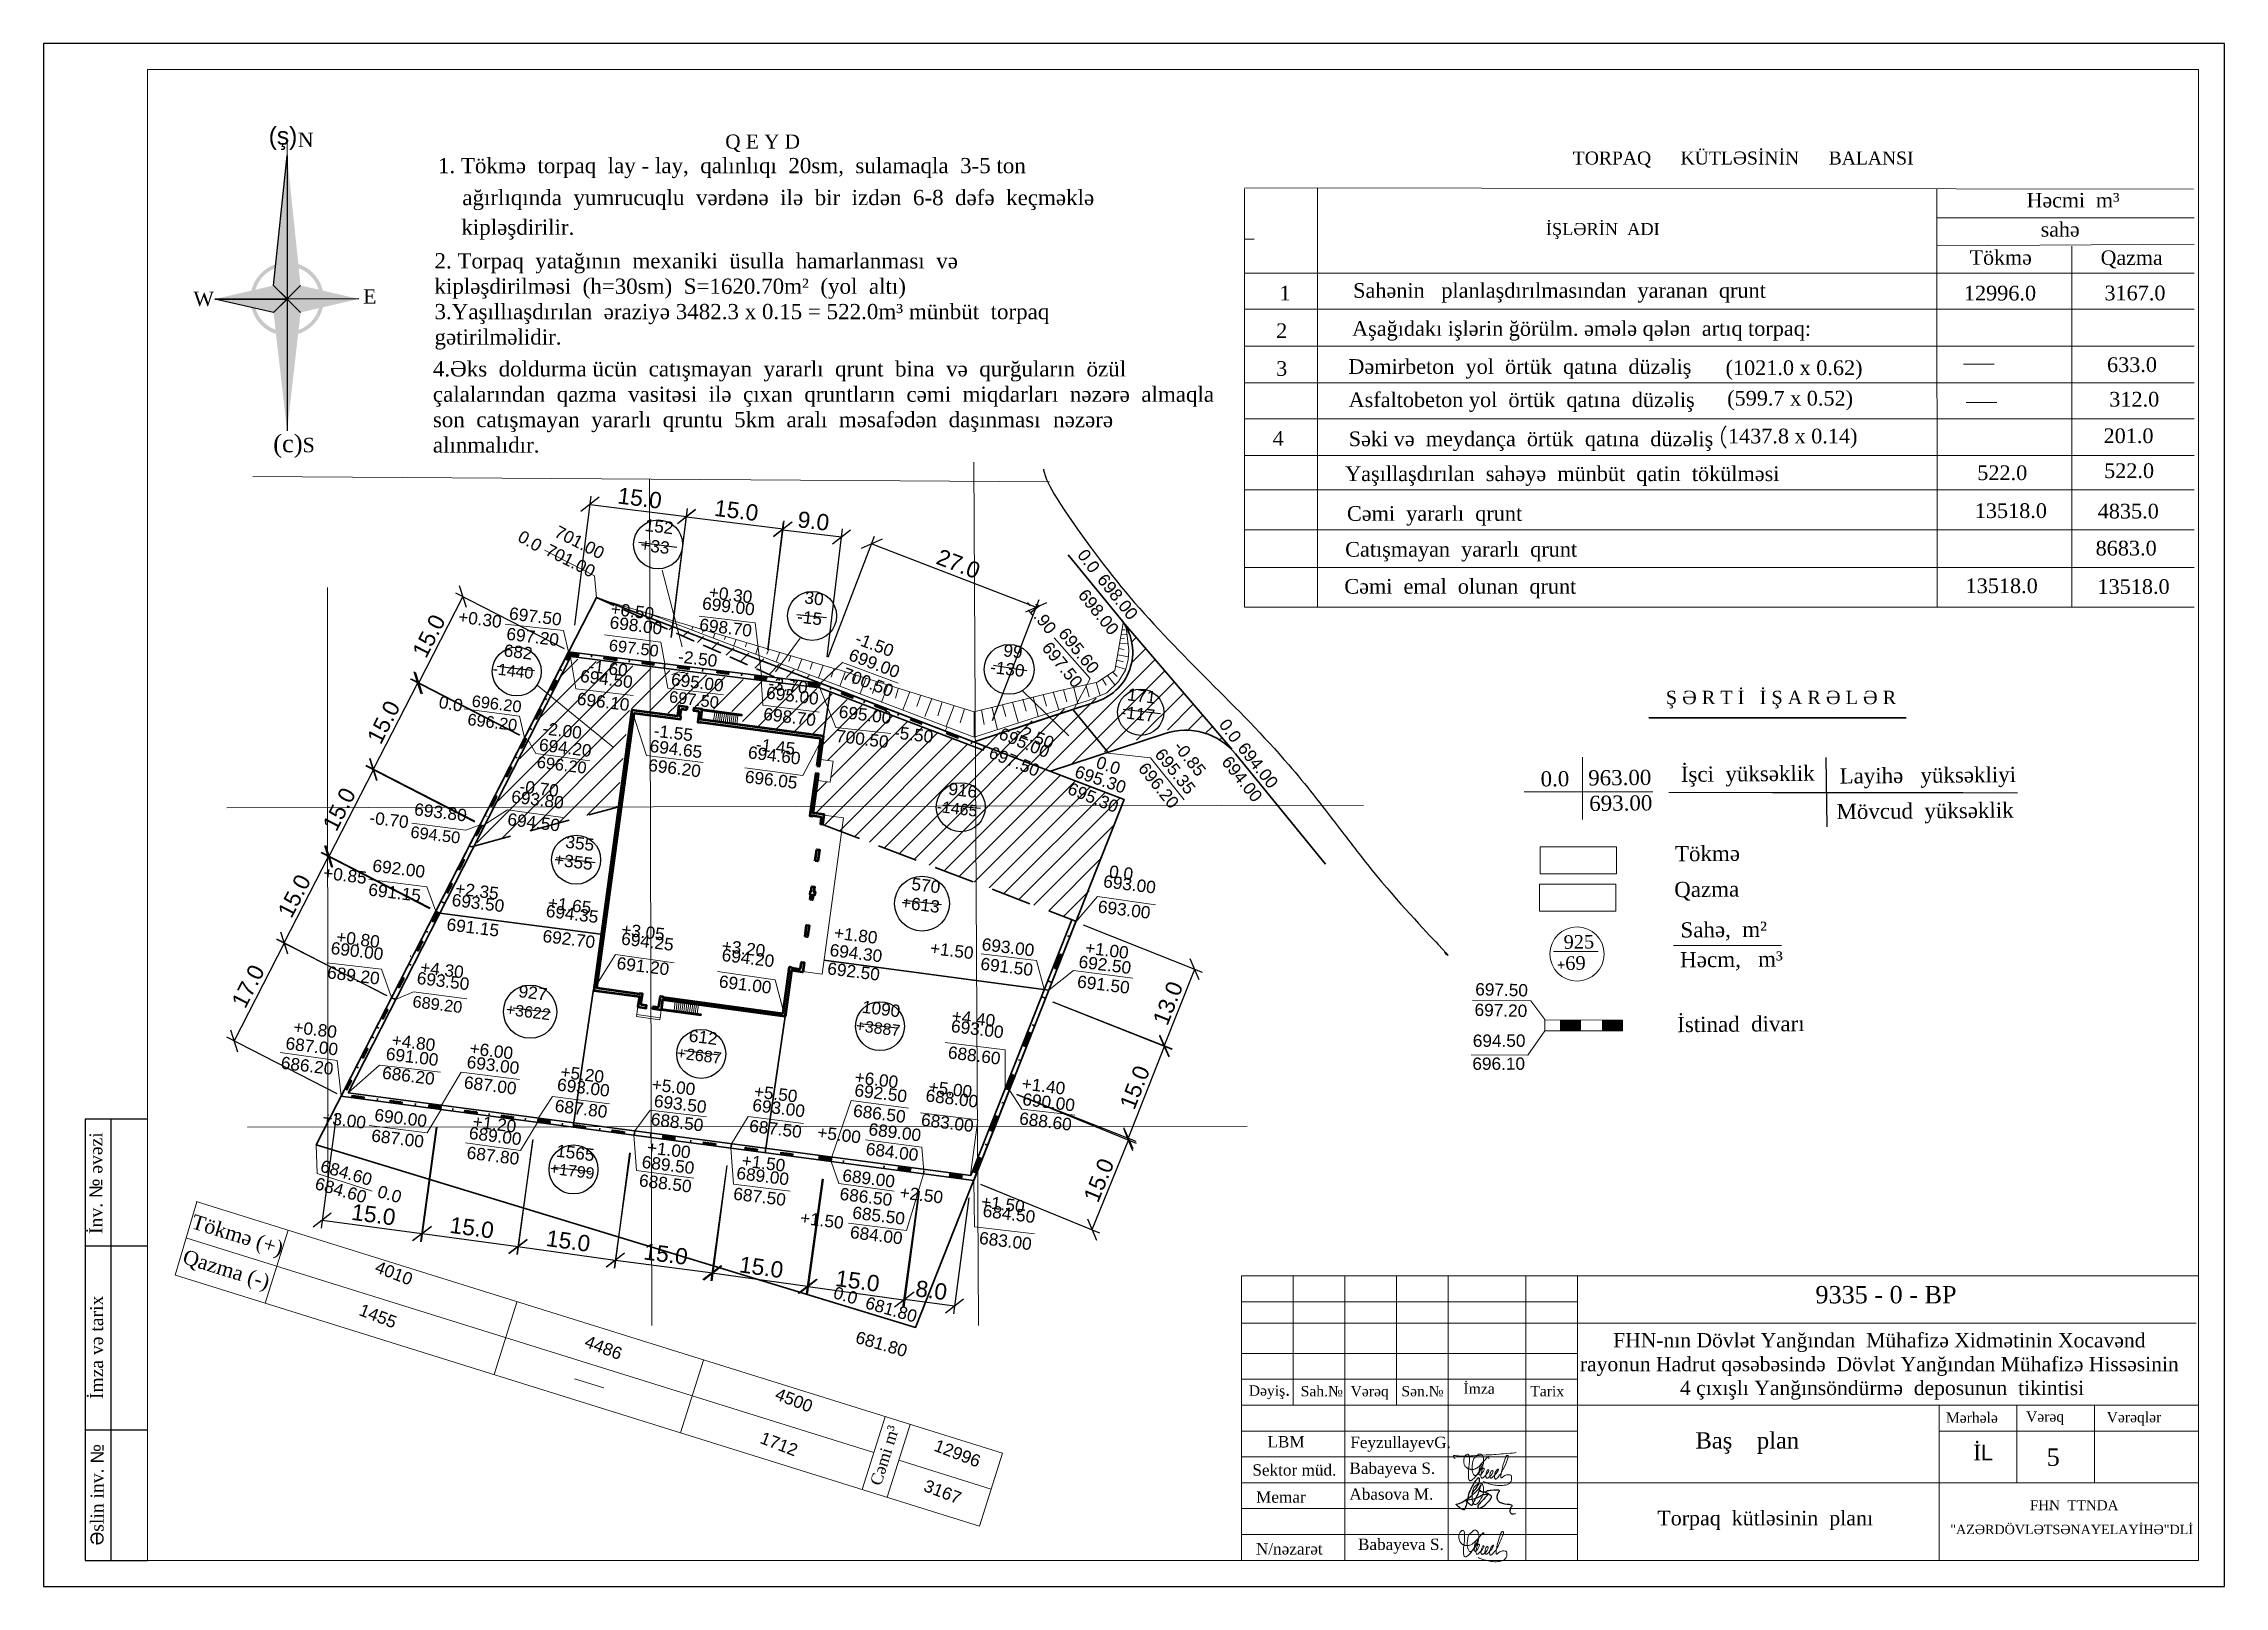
# Model space of a CAD drawing. Header units: feet. Extents: x 3381 to 1374491, y 675186 to 8751562.
# Drawn here: x 686433.5 to 686769.7, y 4374999.7 to 4375237.4 of the extents above; entities that cross this region are included whole.
import ezdxf

# ---------------------------------------------------------------- set-up
doc = ezdxf.new("R2010")
doc.units = ezdxf.units.FT
doc.header["$MEASUREMENT"] = 0
doc.header["$PDMODE"] = 34
doc.header["$PDSIZE"] = 0.01
doc.linetypes.add('DASHED2', pattern=[0.375, 0.25, -0.125])
doc.linetypes.add('DUZ', pattern=[0])
doc.layers.get('0').update_dxf_attribs({"linetype": 'CONTINUOUS'})
doc.layers.get('Defpoints').update_dxf_attribs({"linetype": 'CONTINUOUS'})
for name, color, linetype in [('0_Point_Point', 7, 'CONTINUOUS'), ('elevation', 3, 'CONTINUOUS'), ('JPEG', 7, 'CONTINUOUS'), ('Kompass', 7, 'CONTINUOUS'), ('Layer8', 7, 'CONTINUOUS'), ('ramka', 7, 'CONTINUOUS'), ('yol', 7, 'CONTINUOUS')]:
    doc.layers.add(name, color=color, linetype=linetype)
for name, color, linetype, lineweight in [('divar 1', 7, 'CONTINUOUS', 35), ('HORIZANTAL', 24, 'CONTINUOUS', 13), ('km setka', 170, 'CONTINUOUS', 15), ('rabit xt', 7, 'CONTINUOUS', 13), ('размер2_Ном._пера__1', 7, 'CONTINUOUS', 13)]:
    doc.layers.add(name, color=color, linetype=linetype, lineweight=lineweight)
doc.styles.get("Standard").update_dxf_attribs({"font": 'arial.ttf', "height": 2.5})
doc.styles.add('Standart', font='times.ttf')
doc.styles.add('Times New  Roman', font='times.ttf')
doc.styles.add('СГЕНЕРИР_СТИЛЬ_2', font='arial.ttf')
doc.styles.add('СПДС', font='isocpeur.ttf')
doc.dimstyles.new('ISO-25', dxfattribs={"dimtxt": 2.5, "dimasz": 2.5, "dimexe": 1.25, "dimexo": 0.625, "dimtad": 1, "dimtxsty": 'Standard', "dimblk": 'OBLIQUE', "dimcen": 2.5, "dimadec": 0, "dimazin": 0, "dimtfac": 1, "dimtmove": 0, "dimatfit": 3, "dimldrblk": 'OBLIQUE', "dimfxl": 1, "dimarcsym": 0})
pattern_1 = [(45, (-5.4245, 21.709), (-1.5909902577, 1.5909902577), [])]
pattern_2 = [(45, (1400.19458, -960.838317), (-0.0265165042945, 0.0265165042945), [])]

msp = doc.modelspace()

# ---------------------------------------------------------------- texts
at = {"lineweight": 9, "attachment_point": 1}
for s, insert, char_height, width, rotation in [('{\\fArial|b0|i0|c238|p34;0.0} ', (686507.403, 4375162.525), 1.9, 13.1245, 329.86071), ('{\\fArial|b0|i0|c238|p34;\\H0.48129x;701.00} ', (686512.964, 4375163.241), 3.94774, 17.33883, 333.32184), ('{\\fArial|b0|i0|c238|p34;\\H0.63583x;152} ', (686526.351, 4375164.225), 2.98821, 13.1245, 352.95791), ('{\\fArial|b0|i0|c238|p34;\\H0.48129x;701.00} ', (686511.556, 4375160.425), 3.94774, 17.33883, 333.32184), ('{\\fArial|b0|i0|c238|p34;\\H0.63583x;+33} ', (686525.681, 4375161.185), 2.98821, 13.1245, 352.95791), ('{\\fArial|b0|i0|c238|p34;0.0} ', (686594.324, 4375159.745), 1.9, 13.1245, 306.44012), ('{\\fArial|b0|i0|c238|p34;698.00} ', (686597.304, 4375155.939), 1.9, 13.1245, 308.85119), ('{\\fArial|b0|i0|c238|p34;\\H0.72079x;699.00} ', (686535.207, 4375152.151), 2.63601, 11.57761, 352.95791), ('{\\fArial|b0|i0|c238|p34;\\H1.05556x;+0.30} ', (686536.234, 4375153.878), 1.8, 11.57761, 352.95791), ('{\\fArial|b0|i0|c238|p34;\\H0.63583x;30} ', (686550.976, 4375153.06), 2.98821, 13.1245, 352.95791), ('{\\fArial|b0|i0|c238|p34;698.00} ', (686594.366, 4375153.592), 1.9, 13.1245, 308.85119), ('{\\fArial|b0|i0|c238|p34;\\H1.05556x;+0.30} ', (686497.597, 4375150.083), 1.8, 11.57761, 352.95791), ('{\\fArial|b0|i0|c238|p34;\\H1.05556x;697.50} ', (686505.449, 4375150.598), 1.8, 11.57761, 352.95791), ('{\\fArial|b0|i0|c238|p34;\\H0.72079x;698.00} ', (686520.95, 4375149.217), 2.63601, 11.57761, 352.95791), ('{\\fArial|b0|i0|c238|p34;\\H1.05556x;+0.50} ', (686521.094, 4375151.317), 1.8, 11.57761, 352.95791), ('{\\fArial|b0|i0|c238|p34;\\H1.05556x;698.7\\fArial|b0|i0|c204|p34;0} ', (686534.775, 4375148.876), 1.8, 11.57761, 352.95791), ('{\\fArial|b0|i0|c238|p34;\\H0.63583x;-15} ', (686549.849, 4375150.121), 2.98821, 13.1245, 352.95791), ('{\\fArial|b0|i0|c238|p34;-1.90} ', (686586.037, 4375152.137), 1.9, 13.1245, 308.85119), ('{\\fArial|b0|i0|c238|p34;\\H0.63583x;682} ', (686504.625, 4375144.898), 2.98821, 13.1245, 352.95791), ('{\\fArial|b0|i0|c238|p34;\\H1.05556x;697.2\\fArial|b0|i0|c204|p34;0} ', (686505.03, 4375147.456), 1.8, 11.57761, 352.95791), ('{\\fArial|b0|i0|c238|p34;697.5}0 ', (686520.824, 4375145.642), 1.8, 11.57761, 352.95791), ('{\\fArial|b0|i0|c238|p34;-1.50} ', (686559.158, 4375146.776, 700.5), 1.9, 13.1245, 339.20516), ('{\\fArial|b0|i0|c238|p34;\\H0.63583x;99} ', (686581.629, 4375144.908), 2.98821, 13.1245, 352.95791), ('{\\fArial|b0|i0|c238|p34;697.50} ', (686588.778, 4375145.468), 1.9, 13.1245, 308.85119), ('{\\fArial|b0|i0|c238|p34;695.60} ', (686591.336, 4375147.644), 1.9, 13.1245, 308.85119), ('{\\fArial|b0|i0|c238|p34;\\H0.63583x;-1440} ', (686502.898, 4375142.02), 2.76575, 12.14742, 352.95791), ('{\\fArial|b0|i0|c238|p34;\\H1.05556x;-1.60} ', (686517.691, 4375142.491), 1.8, 11.57761, 352.95791), ('{\\fArial|b0|i0|c238|p34;\\H1.05556x;-2.50} ', (686531.498, 4375143.96), 1.8, 11.57761, 352.95791), ('{\\fArial|b0|i0|c238|p34;700.50}', (686557.165, 4375141.353, 700.5), 1.9, 13.1245, 339.20516), ('{\\fArial|b0|i0|c238|p34;699.00} ', (686558.149, 4375144.255, 700.5), 1.9, 13.1245, 339.20516), ('{\\fArial|b0|i0|c238|p34;\\H0.63583x;-130} ', (686579.6, 4375142.339), 2.98821, 13.1245, 352.95791), ('{\\fArial|b0|i0|c238|p34;\\H0.72079x;694.50} ', (686516.4, 4375140.96), 2.63601, 11.57761, 352.95791), ('{\\fArial|b0|i0|c238|p34;695.00} ', (686530.412, 4375140.429), 1.9, 11.57761, 352.95791), ('{\\fArial|b0|i0|c238|p34;\\H0.72079x;695.00} ', (686545.071, 4375138.385), 2.63601, 11.57761, 352.95791), ('{\\fArial|b0|i0|c238|p34;\\H1.05556x;-3.70} ', (686545.432, 4375139.846), 1.8, 11.57761, 352.95791), ('{\\fArial|b0|i0|c238|p34;\\H0.63583x;171} ', (686600.735, 4375138.128), 2.98821, 13.1245, 352.95791), ('{\\fArial|b0|i0|c238|p34;0.0} ', (686494.664, 4375136.947), 1.9, 13.1245, 350.18013), ('{\\fArial|b0|i0|c238|p34;696.2}0 ', (686499.683, 4375137.044), 1.8, 11.57761, 352.95791), ('{\\fArial|b0|i0|c238|p34;\\H1.05556x;696.1\\fArial|b0|i0|c204|p34;0} ', (686515.897, 4375137.45), 1.8, 11.57761, 352.95791), ('{\\fArial|b0|i0|c238|p34;697.50}', (686530.102, 4375137.706), 1.8, 11.57761, 352.95791), ('{\\fArial|b0|i0|c238|p34;698.70}', (686544.639, 4375135.109), 1.9, 11.57761, 352.95791), ('{\\fArial|b0|i0|c238|p34;\\H0.63583x;695.00} ', (686556.27, 4375135.45), 2.98821, 13.1245, 352.95791), ('{\\fArial|b0|i0|c238|p34;\\H0.63583x;-117} ', (686599.688, 4375135.415), 2.98821, 13.1245, 352.95791), ('{\\fArial|b0|i0|c238|p34;696.2}0 ', (686499.022, 4375134.211), 1.8, 11.57761, 352.95791), ('{\\fArial|b0|i0|c238|p34;\\H1.05556x;-2.00} ', (686510.607, 4375132.885), 1.8, 11.57761, 352.95791), ('{\\fArial|b0|i0|c238|p34;\\H1.05556x;-1.55} ', (686527.745, 4375132.535), 1.8, 11.57761, 352.95791), ('{\\fArial|b0|i0|c238|p34;700.50} ', (686555.85, 4375131.724), 1.9, 13.1245, 352.95791), ('{\\fArial|b0|i0|c238|p34;\\H1.05556x;-5.50} ', (686564.78, 4375132.263), 1.8, 11.57761, 352.95791), ('{\\fArial|b0|i0|c238|p34;\\H0.63583x;695.00} ', (686581.34, 4375132.12), 2.98821, 13.1245, 337.7559), ('{\\fArial|b0|i0|c238|p34;-2.50} ', (686583.856, 4375132.595, 700.5), 1.9, 13.1245, 339.20516), ('{\\fArial|b0|i0|c238|p34;0.0} ', (686616.148, 4375133.604), 1.9, 13.1245, 306.44012), ('{\\fArial|b0|i0|c238|p34;694.20} ', (686510.06, 4375130.366), 1.9, 11.57761, 352.95791), ('{\\fArial|b0|i0|c238|p34;694.65} ', (686527.118, 4375130.175), 1.9, 11.57761, 352.95791), ('{\\fArial|b0|i0|c238|p34;\\H0.63583x;694.60} ', (686542.275, 4375129.185), 2.98821, 13.1245, 352.95791), ('{\\fArial|b0|i0|c238|p34;\\H1.05556x;-1.45} ', (686543.494, 4375130.419), 1.8, 11.57761, 352.95791), ('{\\fArial|b0|i0|c238|p34;\\H0.63583x;697.50} ', (686579.788, 4375129.23), 2.98821, 13.1245, 337.7559), ('{\\fArial|b0|i0|c238|p34;695.35} ', (686606.189, 4375129.049), 1.9, 13.1245, 308.85119), ('{\\fArial|b0|i0|c238|p34;-0.85} ', (686609.084, 4375130.214), 1.9, 13.1245, 308.85119), ('{\\fArial|b0|i0|c238|p34;\\H1.26667x;694.00} ', (686618.962, 4375129.979), 1.5, 13.1245, 308.52792), ('{\\fArial|b0|i0|c238|p34;696.2}0 ', (686509.714, 4375127.638), 1.8, 11.57761, 352.95791), ('{\\fArial|b0|i0|c238|p34;\\H1.26667x;696.2\\fArial|b0|i0|c204|p34;0} ', (686526.903, 4375127.22), 1.5, 11.57761, 352.95791), ('{\\fArial|b0|i0|c238|p34;\\H1.26667x;696.05} ', (686541.794, 4375125.441), 1.5, 13.1245, 352.95791), ('{\\fArial|b0|i0|c238|p34;695.30} ', (686592.941, 4375126.255), 1.9, 13.1245, 341.0644), ('{\\fArial|b0|i0|c238|p34;0.0} ', (686596.24, 4375127.699), 1.9, 13.1245, 341.0644), ('{\\fArial|b0|i0|c238|p34;696.20} ', (686603.632, 4375126.873), 1.9, 13.1245, 308.85119), ('{\\fArial|b0|i0|c238|p34;694.00} ', (686616.508, 4375127.87), 1.9, 13.1245, 308.52792), ('{\\fArial|b0|i0|c238|p34;\\H0.72079x;693.80} ', (686505.778, 4375122.372), 2.63601, 11.57761, 352.95791), ('{\\fArial|b0|i0|c238|p34;\\H1.05556x;-0.70} ', (686507.05, 4375123.954), 1.8, 11.57761, 352.95791), ('{\\fArial|b0|i0|c238|p34;\\H0.63583x;916} ', (686573.166, 4375123.583), 2.98821, 13.1245, 352.95791), ('{\\fArial|b0|i0|c238|p34;695.30}', (686591.931, 4375123.645), 1.9, 13.1245, 338.00526), ('{\\fArial|b0|i0|c238|p34;\\H1.05556x;-0.70}', (686483.91, 4375119.127), 1.8, 11.57761, 352.95791), ('{\\fArial|b0|i0|c238|p34;\\H0.72079x;693.80} ', (686490.821, 4375120.418), 2.63601, 11.57761, 352.95791), ('{\\fArial|b0|i0|c238|p34;694.5}0 ', (686505.192, 4375118.879), 1.9, 11.57761, 352.95791), ('{\\fArial|b0|i0|c238|p34;\\H0.63583x;-1465} ', (686571.363, 4375120.792), 2.76575, 12.14742, 352.95791), ('{\\fArial|b0|i0|c238|p34;694.50} ', (686490.237, 4375116.865), 1.8, 11.57761, 352.95791), ('{\\fArial|b0|i0|c238|p34;\\H0.63583x;355} ', (686514.131, 4375115.406), 2.98821, 13.1245, 352.95791), ('{\\fArial|b0|i0|c238|p34;\\H0.72079x;692.00} ', (686484.386, 4375111.738), 2.63601, 11.57761, 352.95791), ('{\\fArial|b0|i0|c238|p34;\\H0.63583x;+355} ', (686512.379, 4375112.674), 2.98821, 13.1245, 352.95791), ('{\\fArial|b0|i0|c238|p34;\\H1.05556x;+0.85} ', (686476.787, 4375110.623), 1.8, 11.57761, 352.95791), ('{\\fArial|b0|i0|c238|p34;691.15} ', (686483.752, 4375108.046), 1.9, 11.57761, 352.95791), ('{\\fArial|b0|i0|c238|p34;\\H1.05556x;+2.35} ', (686497.142, 4375108.219), 1.8, 11.57761, 352.95791), ('{\\fArial|b0|i0|c238|p34;\\H0.63583x;570} ', (686567.473, 4375108.907), 2.98821, 13.1245, 352.95791), ('{\\fArial|b0|i0|c238|p34;\\H0.63583x;693.00} ', (686597.043, 4375109.315, 2), 2.98821, 13.1245, 352.95791), ('{\\fArial|b0|i0|c238|p34;\\H1.05556x;0.0} ', (686597.943, 4375110.823), 1.8, 11.57761, 352.95791), ('{\\fArial|b0|i0|c238|p34;\\H0.72079x;693.50} ', (686496.607, 4375106.447), 2.63601, 11.57761, 352.95791), ('{\\fArial|b0|i0|c238|p34;\\H0.63583x;694.35} ', (686511.113, 4375104.76), 2.98821, 13.1245, 352.95791), ('{\\fArial|b0|i0|c238|p34;\\H1.05556x;+1.65} ', (686511.412, 4375106.017), 1.8, 11.57761, 352.95791), ('{\\fArial|b0|i0|c238|p34;\\H0.63583x;+613} ', (686565.867, 4375106.064), 2.98821, 13.1245, 352.95791), ('{\\fArial|b0|i0|c238|p34;693.00} ', (686596.211, 4375105.422, 2), 1.9, 13.1245, 352.95791), ('{\\fArial|b0|i0|c238|p34;691.15} ', (686495.814, 4375102.677), 1.9, 11.57761, 352.95791), ('{\\fArial|b0|i0|c238|p34;\\H1.05556x;+3.05} ', (686522.734, 4375101.907), 1.8, 11.57761, 352.95791), ('{\\fArial|b0|i0|c238|p34;\\H1.05556x;+1.80} ', (686555.529, 4375101.397), 1.8, 11.57761, 352.95791), ('{\\fArial|b0|i0|c238|p34;\\H0.72079x;690.00} ', (686477.956, 4375099.037), 2.63601, 11.57761, 352.95791), ('{\\fArial|b0|i0|c238|p34;\\H1.05556x;+0.80} ', (686478.8, 4375100.763), 1.8, 11.57761, 352.95791), ('{\\fArial|b0|i0|c238|p34;\\H0.86364x;692.7\\fArial|b0|i0|c204|p34;0} ', (686510.61, 4375100.885), 2.2, 13.1245, 352.95791), ('{\\fArial|b0|i0|c238|p34;\\H0.63583x;694.25} ', (686522.729, 4375100.49), 2.98821, 13.1245, 352.95791), ('{\\fArial|b0|i0|c238|p34;\\H0.63583x;694.20} ', (686538.224, 4375097.964), 2.98821, 13.1245, 352.95791), ('{\\fArial|b0|i0|c238|p34;\\H1.05556x;+3.20} ', (686538.226, 4375099.377), 1.8, 11.57761, 352.95791), ('{\\fArial|b0|i0|c238|p34;694.30} ', (686554.867, 4375098.723), 1.9, 13.1245, 352.95791), ('{\\fArial|b0|i0|c238|p34;\\H1.05556x;+1.50} ', (686570.338, 4375099.034), 1.8, 11.57761, 352.95791), ('{\\fArial|b0|i0|c238|p34;693.00} ', (686578.307, 4375099.629), 1.9, 13.1245, 352.95791), ('{\\fArial|b0|i0|c238|p34;\\H1.05556x;+1.00} ', (686594.246, 4375099.085), 1.8, 11.57761, 352.95791), ('{\\fArial|b0|i0|c238|p34;\\H1.26667x;689.20} ', (686477.399, 4375095.289), 1.5, 11.57761, 352.95791), ('{\\fArial|b0|i0|c238|p34;\\H0.72079x;693.50} ', (686491.22, 4375094.418), 2.63601, 11.57761, 352.95791), ('{\\fArial|b0|i0|c238|p34;\\H1.05556x;+4.30}', (686491.75, 4375096.083), 1.8, 11.57761, 352.95791), ('{\\fArial|b0|i0|c238|p34;\\H0.86364x;691.2\\fArial|b0|i0|c204|p34;0} ', (686522.028, 4375096.707), 2.2, 13.1245, 352.95791), ('{\\fArial|b0|i0|c238|p34;\\H0.86364x;692.5\\fArial|b0|i0|c204|p34;0} ', (686554.501, 4375095.889), 2.2, 13.1245, 352.95791), ('{\\fArial|b0|i0|c238|p34;\\H1.26667x;691.50} ', (686578.112, 4375096.611), 1.5, 13.1245, 352.95791), ('{\\fArial|b0|i0|c238|p34;692.50} ', (686593.242, 4375096.926), 1.9, 13.1245, 352.95791), ('{\\fArial|b0|i0|c238|p34;\\H0.63583x;927} ', (686506.893, 4375092.385), 2.98821, 13.1245, 352.95791), ('{\\fArial|b0|i0|c238|p34;691.00} ', (686537.79, 4375093.886), 1.9, 13.1245, 352.95791), ('{\\fArial|b0|i0|c238|p34;691.50} ', (686593.017, 4375093.875), 1.9, 13.1245, 352.95791), ('{\\fArial|b0|i0|c238|p34;\\H1.05556x;697.50} ', (686654.26, 4375092.668), 1.8, 11.57761, 358.68614), ('{\\fArial|b0|i0|c238|p34;689.20} ', (686490.554, 4375090.74), 1.8, 11.57761, 352.95791), ('{\\fArial|b0|i0|c238|p34;\\H0.63583x;+3622} ', (686504.945, 4375089.516), 2.76575, 12.14742, 352.95791), ('{\\fArial|b0|i0|c238|p34;\\H0.63583x;1090} ', (686559.842, 4375089.976), 2.98821, 13.1245, 352.95791), ('{\\fArial|b0|i0|c238|p34;\\H1.05556x;+4.40} ', (686573.679, 4375088.592), 1.8, 11.57761, 352.95791), ('{\\fArial|b0|i0|c238|p34;\\H1.05556x;697.2\\fArial|b0|i0|c204|p34;0} ', (686654.158, 4375089.5), 1.8, 11.57761, 358.68614), ('{\\fArial|b0|i0|c238|p34;687.00} ', (686470.986, 4375084.357), 1.9, 10.02883, 352.95791), ('{\\fArial|b0|i0|c238|p34;\\H1.05556x;+0.80}', (686472.193, 4375086.862), 1.8, 11.57761, 352.95791), ('{\\fArial|b0|i0|c238|p34;\\H1.05556x;+4.80}', (686487.36, 4375084.848), 1.8, 11.57761, 352.95791), ('{\\fArial|b0|i0|c238|p34;\\H0.63583x;612} ', (686533.15, 4375085.531), 2.98821, 13.1245, 352.95791), ('{\\fArial|b0|i0|c238|p34;\\H0.63583x;+3887} ', (686558.853, 4375087.023), 2.76575, 12.14742, 352.95791), ('{\\fArial|b0|i0|c238|p34;\\H0.63583x;693.00} ', (686573.575, 4375087.007), 2.98821, 13.1245, 352.95791), ('{\\fArial|b0|i0|c238|p34;\\H0.72079x;694.50} ', (686653.857, 4375084.722), 2.63601, 11.57761, 0.07806), ('{\\fArial|b0|i0|c238|p34;\\H0.86364x;686.20} ', (686470.264, 4375081.36), 2.2, 13.1245, 352.95791), ('{\\fArial|b0|i0|c238|p34;\\H0.8321x;691.00} ', (686486.452, 4375082.744), 2.28338, 10.02883, 352.95791), ('{\\fArial|b0|i0|c238|p34;\\H0.8321x;693.00} ', (686498.91, 4375081.463), 2.28338, 10.02883, 353.11457), ('{\\fArial|b0|i0|c238|p34;\\H1.05556x;+6.00} ', (686499.353, 4375083.589), 1.8, 11.57761, 352.95791), ('{\\fArial|b0|i0|c238|p34;\\H0.63583x;+2687} ', (686531.286, 4375082.796), 2.76575, 12.14742, 352.95791), ('{\\fArial|b0|i0|c238|p34;688.60} ', (686573.101, 4375082.956), 1.9, 13.1245, 352.95791), ('{\\fArial|b0|i0|c238|p34;\\H1.05556x;696.1\\fArial|b0|i0|c204|p34;0} ', (686653.792, 4375081.176), 1.8, 11.57761, 0.07806), ('{\\fArial|b0|i0|c238|p34;\\H0.86364x;686.20} ', (686485.877, 4375079.816), 2.2, 13.1245, 352.95791), ('{\\fArial|b0|i0|c238|p34;687.00} ', (686498.492, 4375078.333), 1.9, 11.57761, 352.95791), ('{\\fArial|b0|i0|c238|p34;\\H0.8321x;693.00} ', (686512.847, 4375077.995), 2.28338, 10.02883, 352.95791), ('{\\fArial|b0|i0|c238|p34;\\H1.05556x;+5.20} ', (686513.37, 4375079.951), 1.8, 11.57761, 352.95791), ('{\\fArial|b0|i0|c238|p34;\\H1.05556x;+5.00} ', (686527.442, 4375078.029), 1.8, 11.57761, 352.95791), ('{\\fArial|b0|i0|c238|p34;\\H1.05556x;+6.00} ', (686558.717, 4375079.138), 1.8, 11.57761, 352.95791), ('{\\fArial|b0|i0|c238|p34;\\H1.05556x;+5.00} ', (686570.121, 4375077.662), 1.8, 11.57761, 352.95791), ('{\\fArial|b0|i0|c238|p34;\\H1.05556x;+1.40} ', (686584.476, 4375078.161), 1.8, 11.57761, 352.95791), ('{\\fArial|b0|i0|c238|p34;\\H1.05556x;687.80} ', (686512.498, 4375074.734), 1.8, 11.57761, 352.95791), ('{\\fArial|b0|i0|c238|p34;693.50} ', (686527.778, 4375075.478), 1.9, 10.02883, 352.95791), ('{\\fArial|b0|i0|c238|p34;\\H0.8321x;693.00} ', (686542.951, 4375074.84), 2.28338, 10.02883, 352.95791), ('{\\fArial|b0|i0|c238|p34;\\H1.05556x;+5.50} ', (686543.19, 4375076.95), 1.8, 11.57761, 352.95791), ('{\\fArial|b0|i0|c238|p34;\\H0.8321x;692.50} ', (686558.689, 4375077.123), 2.28338, 10.02883, 352.95791), ('{\\fArial|b0|i0|c238|p34;\\H0.63583x;688.00} ', (686569.661, 4375076.32), 2.98821, 13.1245, 352.95791), ('{\\fArial|b0|i0|c238|p34;690.00} ', (686584.574, 4375075.745), 1.9, 13.1245, 352.95791), ('{\\fArial|b0|i0|c238|p34;\\H1.05556x;+3.00} ', (686476.675, 4375072.902), 1.8, 11.57761, 352.95791), ('{\\fArial|b0|i0|c238|p34;\\H0.8321x;690.00} ', (686484.688, 4375073.317), 2.28338, 10.02883, 352.95791), ('{\\fArial|b0|i0|c238|p34;\\H1.05556x;+1.20}', (686499.841, 4375072.307), 1.8, 11.57761, 352.95791), ('{\\fArial|b0|i0|c238|p34;\\H1.05556x;688.50} ', (686527.296, 4375072.663), 1.8, 11.57761, 352.95791), ('{\\fArial|b0|i0|c238|p34;\\H1.05556x;687.50} ', (686542.46, 4375071.641), 1.8, 11.57761, 352.95791), ('{\\fArial|b0|i0|c238|p34;686.50} ', (686558.483, 4375073.975), 1.9, 10.02883, 352.95791), ('{\\fArial|b0|i0|c238|p34;\\H0.8321x;689.00} ', (686560.857, 4375071.121), 2.28338, 10.02883, 352.95791), ('{\\fArial|b0|i0|c238|p34;\\H0.86364x;683.00} ', (686568.956, 4375072.568), 2.2, 13.1245, 352.95791), ('{\\fArial|b0|i0|c238|p34;688.60} ', (686584.086, 4375072.778), 1.9, 13.1245, 352.95791), ('{\\fArial|b0|i0|c238|p34;687.00} ', (686484.213, 4375070.143), 1.9, 11.57761, 352.95791), ('{\\fArial|b0|i0|c238|p34;\\H1.05556x;687.80} ', (686498.912, 4375067.505), 1.8, 11.57761, 352.95791), ('{\\fArial|b0|i0|c238|p34;\\H0.8321x;689.00} ', (686499.259, 4375070.536), 2.28338, 10.02883, 352.95791), ('{\\fArial|b0|i0|c238|p34;\\H0.63583x;1565} ', (686512.711, 4375067.801), 2.98821, 13.1245, 352.95791), ('{\\fArial|b0|i0|c238|p34;\\H1.05556x;+1.00} ', (686526.712, 4375068.32), 1.8, 11.57761, 352.95791), ('{\\fArial|b0|i0|c238|p34;\\H1.05556x;+5.00} ', (686552.966, 4375070.643), 1.8, 11.57761, 352.95791), ('{\\fArial|b0|i0|c238|p34;\\H1.13022x;684.00} ', (686560.435, 4375068.088), 1.68109, 10.02883, 352.95791), ('{\\fArial|b0|i0|c238|p34;684.60} ', (686476.571, 4375065.472), 1.9, 13.1245, 343.87612), ('{\\fArial|b0|i0|c238|p34;\\H0.63583x;+1799} ', (686511.711, 4375065.021), 2.76575, 12.14742, 352.95791), ('{\\fArial|b0|i0|c238|p34;689.50} ', (686525.9, 4375066.078), 1.9, 10.02883, 352.95791), ('{\\fArial|b0|i0|c238|p34;\\H0.8321x;689.00} ', (686540.494, 4375064.357), 2.28338, 10.02883, 352.95791), ('{\\fArial|b0|i0|c238|p34;\\H1.05556x;+1.50} ', (686541.317, 4375066.285), 1.8, 11.57761, 352.95791), ('{\\fArial|b0|i0|c238|p34;684.60} ', (686475.739, 4375062.78), 1.9, 13.1245, 343.87612), ('{\\fArial|b0|i0|c238|p34;0.0} ', (686485.372, 4375061.555), 1.9, 13.1245, 343.87612), ('{\\fArial|b0|i0|c238|p34;688.50} ', (686525.479, 4375063.233), 1.9, 11.57761, 352.95791), ('{\\fArial|b0|i0|c238|p34;687.50} ', (686540.014, 4375061.178), 1.9, 11.57761, 352.95791), ('{\\fArial|b0|i0|c238|p34;686.50} ', (686556.404, 4375061.155), 1.9, 11.57761, 352.95791), ('{\\fArial|b0|i0|c238|p34;689.00} ', (686556.825, 4375064), 1.9, 10.02883, 352.95791), ('{\\fArial|b0|i0|c238|p34;\\H1.05556x;+2.50} ', (686565.641, 4375061.382), 1.8, 11.57761, 352.95791), ('{\\fArial|b0|i0|c238|p34;\\H0.8321x;685.50} ', (686558.364, 4375058.272), 2.28338, 10.02883, 352.95791), ('{\\fArial|b0|i0|c238|p34;\\H1.05556x;+1.50} ', (686578.216, 4375059.957), 1.8, 11.57761, 352.95791), ('{\\fArial|b0|i0|c238|p34;\\H0.63583x;684.50} ', (686578.458, 4375058.541), 2.98821, 13.1245, 352.95791), ('{\\fArial|b0|i0|c238|p34;\\H1.05556x;+1.50} ', (686550.317, 4375057.464), 1.8, 11.57761, 352.95791), ('{\\fArial|b0|i0|c238|p34;684.00} ', (686558.007, 4375055.254), 1.9, 10.02883, 352.95791), ('{\\fArial|b0|i0|c238|p34;683.00} ', (686577.908, 4375054.362), 1.9, 13.1245, 352.95791), ('{\\fArial|b0|i0|c238|p34;\\H0.63583x;4010} ', (686485.145, 4375049.93, 1011), 2.98821, 13.1245, 338.80217), ('{\\fArial|b0|i0|c238|p34;0.0} ', (686555.66, 4375045.96), 1.9, 13.1245, 343.87612), ('{\\fArial|b0|i0|c238|p34;681.80}', (686560.58, 4375044.4), 1.9, 13.1245, 343.87612), ('{\\fArial|b0|i0|c238|p34;\\H0.63583x;1455}', (686482.689, 4375043.314, 1011), 2.98821, 13.1245, 338.80217), ('{\\fArial|b0|i0|c238|p34;\\H0.63583x;4486}', (686517.452, 4375038.445, 1011), 2.98821, 13.1245, 338.80217), ('{\\fArial|b0|i0|c238|p34;681.80}', (686559.071, 4375039.077), 1.9, 13.1245, 343.87612), ('{\\fArial|b0|i0|c238|p34;\\H0.63583x;4500} ', (686546.817, 4375030.349), 2.98821, 13.1245, 338.80217), ('{\\fArial|b0|i0|c238|p34;\\H0.63583x;1712}', (686544.506, 4375023.596), 2.98821, 13.1245, 338.80217), ('{\\fArial|b0|i0|c238|p34;\\H0.63583x;12996} ', (686571.32, 4375022.421), 2.98821, 13.1245, 338.80217), ('{\\fArial|b0|i0|c238|p34;\\H0.63583x;3167}', (686569.723, 4375016.223), 2.98821, 13.1245, 338.80217)]:
    msp.add_mtext(s, dxfattribs=dict(at, insert=insert, char_height=char_height, width=width, rotation=rotation))
at = {"color": 7, "linetype": 'DUZ', "lineweight": 30, "char_height": 2.34115, "attachment_point": 4, "rotation": 0.4878, "style": 'СПДС'}
for s, insert, width in [('{\\fTimes New Roman|b0|i0|c238|p18;0.0}', (686664.308, 4375124.086, 1191.555), 7.25121), ('{\\fTimes New Roman|b0|i0|c238|p18;963.00}', (686671.652, 4375124.248, 1191.555), 14.92682), ('{\\fTimes New Roman|b0|i0|c238|p18;İşci  yüksəkli\\fTimes New Roman|b0|i0|c204|p18;k}', (686685.93, 4375124.438, 1009.14), 41.6561), ('{\\fTimes New Roman|b0|i0|c238|p18;Layihə   yüksəkliyi}', (686710.404, 4375124.181, 1009.14), 48.9277), ('{\\fTimes New Roman|b0|i0|c238|p18;693.00}', (686671.806, 4375120.322, 1191.555), 14.92682), ('{\\fTimes New Roman|b0|i0|c238|p18;İstinad  divarı\\fArial|b0|i0|c238|p34;     }', (686685.368, 4375086.236, 1009.14), 26.15011)]:
    msp.add_mtext(s, dxfattribs=dict(at, insert=insert, width=width))
for s, insert in [('{\\fTimes New Roman|b0|i0|c0|p18;M\\fTimes New Roman|b0|i0|c238|p18;övcud  yüksəklik}', (686709.927, 4375118.697, 1009.14)), ('{\\fTimes New Roman|b0|i0|c238|p18;Tökmə\\fArial|b0|i0|c238|p34;      }', (686685.022, 4375112.561, 1009.14)), ('{\\fTimes New Roman|b0|i0|c238|p18;Qazma\\fArial|b0|i0|c238|p34;      }', (686684.911, 4375106.78, 1009.14)), ('{\\fTimes New Roman|b0|i0|c238|p18;\\C7;  Sahə,  m² }', (686684.11, 4375100.556, 1009.14)), ('{\\fTimes New Roman|b0|i0|c238|p18;\\H1.0073x;\\C7;Həcm,\\H0.99273x;   m³}', (686685.798, 4375095.969, 1009.14))]:
    msp.add_mtext(s, dxfattribs=dict(at, insert=insert))
at = {"color": 7, "lineweight": -2, "ltscale": 6, "char_height": 2, "attachment_point": 1, "rotation": 90}
for s, width, insert in [('{\\fTimes New Roman|b0|i0|c238|p18;İnv. }№{\\fTimes New Roman|b0|i0|c238|p18; əvəzi}', 4766.60181, (686440.608, 4375053.998)), ('{\\fTimes New Roman|b0|i0|c238|p18;İmza və tarix}', 4326.84802, (686440.711, 4375028.544)), ('Ə{\\fTimes New Roman|b0|i0|c238|p18;slin inv.} №', 4249.22977, (686440.776, 4375006.009))]:
    msp.add_mtext_dynamic_manual_height_columns(s, width=width, gutter_width=10, heights=[0], dxfattribs=dict(at, insert=insert))
at = {"color": 7, "attachment_point": 1}
for s, insert, char_height in [('{\\fTimes New Roman|b0|i0|c238|p18;\\H0.8x;Dəyiş\\H1.25x;.}', (686619.323, 4375031.05, 94.986), 1.99214), ('{\\fTimes New Roman|b0|i0|c238|p18;\\H0.8x;Dəyiş\\H1.25x;.}', (686619.323, 4375031.05, 94.986), 1.99214), ('{\\fTimes New Roman|b0|i0|c238|p18;\\H0.8x;Sah.\\fTimes New Roman|b0|i0|c162|p18;№}', (686627.329, 4375030.566, 94.986), 1.99214), ('{\\fTimes New Roman|b0|i0|c238|p18;\\H0.8x;Sah.\\fTimes New Roman|b0|i0|c162|p18;№}', (686627.329, 4375030.566, 94.986), 1.99214), ('{\\fTimes New Roman|b0|i0|c238|p18;\\H0.8x;Vərəq}', (686635.022, 4375030.566, 94.986), 1.99214), ('{\\fTimes New Roman|b0|i0|c238|p18;\\H0.8x;Vərəq}', (686635.022, 4375030.566, 94.986), 1.99214), ('{\\fTimes New Roman|b0|i0|c238|p18;\\H0.8x;Sən.\\fTimes New Roman|b0|i0|c162|p18;№}', (686642.852, 4375030.566, 94.986), 1.99214), ('{\\fTimes New Roman|b0|i0|c238|p18;\\H0.8x;Sən.\\fTimes New Roman|b0|i0|c162|p18;№}', (686642.852, 4375030.566, 94.986), 1.99214), ('{\\fTimes New Roman|b0|i0|c238|p18;\\H0.8x;İmza}', (686652.423, 4375030.956, 94.986), 1.99214), ('{\\fTimes New Roman|b0|i0|c238|p18;\\H0.8x;İmza}', (686652.423, 4375030.956, 94.986), 1.99214), ('{\\fTimes New Roman|b0|i0|c238|p18;\\H0.8x;Tarix}', (686662.721, 4375030.566, 94.986), 1.99214), ('{\\fTimes New Roman|b0|i0|c238|p18;\\H0.8x;Tarix}', (686662.721, 4375030.566, 94.986), 1.99214), ('{\\fTimes New Roman|b0|i0|c0|p18; \\fTimes New Roman|b0|i0|c238|p18;  LBM  }', (686620.215, 4375022.844, 94.986), 1.75308), ('{\\fTimes New Roman|b0|i0|c0|p18; Sektor m\\fTimes New Roman|b0|i0|c238|p18;üd.  }', (686619.217, 4375018.505, 94.986), 1.75308), ('  {\\fTimes New Roman|b0|i0|c0|p18;Memar}         ', (686619.087, 4375014.337, 94.986), 1.75308), ('  {\\fTimes New Roman|b0|i0|c238|p18;N/nəzarət}         ', (686619.061, 4375006.347, 94.986), 1.75308)]:
    msp.add_mtext(s, dxfattribs=dict(at, insert=insert, char_height=char_height))
at = {"color": 7, "lineweight": 9, "attachment_point": 1}
for s, insert, char_height in [('{\\fTimes New Roman|b0|i0|c0|p18;M\\fTimes New Roman|b0|i0|c238|p18;ərhələ}', (686726.783, 4375026.489, 94.986), 1.59371), ('{\\fTimes New Roman|b0|i0|c0|p18;M\\fTimes New Roman|b0|i0|c238|p18;ərhələ}', (686726.783, 4375026.489, 94.986), 1.59371), ('{\\fTimes New Roman|b0|i0|c0|p18;V\\fTimes New Roman|b0|i0|c238|p18;ərəq}', (686739.14, 4375026.65, 94.986), 1.59371), ('{\\fTimes New Roman|b0|i0|c0|p18;V\\fTimes New Roman|b0|i0|c238|p18;ərəq}', (686739.14, 4375026.65, 94.986), 1.59371), ('{\\fTimes New Roman|b0|i0|c0|p18;V\\fTimes New Roman|b0|i0|c238|p18;ərəqlər}', (686751.571, 4375026.564, 94.986), 1.59371), ('{\\fTimes New Roman|b0|i0|c0|p18;V\\fTimes New Roman|b0|i0|c238|p18;ərəqlər}', (686751.571, 4375026.564, 94.986), 1.59371), ('{\\fTimes New Roman|b0|i0|c238|p18;İ\\fArial|b0|i0|c238|p34;L} ', (686730.996, 4375021.506, 94.986), 2.39057)]:
    msp.add_mtext(s, dxfattribs=dict(at, insert=insert, char_height=char_height))
at = {"color": 7, "linetype": 'Continuous', "lineweight": 18, "ltscale": 0.4, "insert": (686675.597, 4375024.48, 94.986), "char_height": 0.627119, "width": 48.28094, "attachment_point": 1, "style": 'Times New  Roman'}
msp.add_mtext('  \\P           {\\H3x;  \\fTimes New Roman|b0|i0|c238|p18;         \\fTimes New Roman|b0|i0|c204|p18;   \\fTimes New Roman|b0|i0|c238|p18;\\H1.3333x;Baş    plan\\H0.75x;\\P          \\P                             }', dxfattribs=at)
at = {"layer": 'Kompass', "color": 1, "lineweight": -3, "ltscale": 0.2, "insert": (686468.237, 4375224.562), "char_height": 2.70789, "width": 8.19429, "attachment_point": 1}
msp.add_mtext('{\\fArial|b0|i0|c238|p34;(ş)}', dxfattribs=at)
at = {"layer": 'Kompass', "color": 1, "attachment_point": 1, "rotation": 0.01316, "style": 'Standart'}
for s, insert, char_height, width in [('N', (686472.722, 4375223.697), 2.227, 1.54123), ('W', (686456.627, 4375199.21), 2.227, 3.22677), ('E', (686482.797, 4375199.574), 2.227, 2.31926), ('{\\H1.216x;(c)}S', (686468.933, 4375177.155, -108.636), 2.22659, 1.61447)]:
    msp.add_mtext(s, dxfattribs=dict(at, insert=insert, char_height=char_height, width=width))
at = {"layer": 'Layer8', "color": 0, "lineweight": 18, "insert": (686721.121, 4375009.178), "char_height": 1.92, "width": 46.70136, "attachment_point": 1, "style": 'Times New  Roman'}
msp.add_mtext('{\\fArial|b0|i0|c238|p34;   \\fTimes New Roman|b0|i0|c238|p18;  \\H0.8334x; \\H1.2x;  \\H0.83327x; \\H0.9x;"AZ\\fTimes New Roman|b0|i0|c204|p18;Ə\\fTimes New Roman|b0|i0|c238|p18;RDÖVL\\fTimes New Roman|b0|i0|c204|p18;Ə\\fTimes New Roman|b0|i0|c238|p18;TS\\fTimes New Roman|b0|i0|c204|p18;Ə\\fTimes New Roman|b0|i0|c238|p18;NAYELAYİH\\fTimes New Roman|b0|i0|c204|p18;Ə\\fTimes New Roman|b0|i0|c238|p18;"\\fTimes New Roman|b0|i0|c204|p18;DL\\fTimes New Roman|b0|i0|c238|p18;İ\\P\\H0.889x;       \\fTimes New Roman|b0|i0|c204|p18;            \\fTimes New Roman|b0|i0|c238|p18;\\H1.25x;  \\H1.2x;    \\fArial|b0|i0|c238|p34; }', dxfattribs=at)
at = {"layer": 'rabit xt', "color": 7, "lineweight": 20, "ltscale": 0.3, "insert": (686742.319, 4375020.957), "char_height": 2.69139, "width": 7.85818, "attachment_point": 1, "style": 'Times New  Roman'}
msp.add_mtext('{\\fTimes New Roman|b0|i0|c238|p18;5}', dxfattribs=at)
at = {"layer": 'ramka', "color": 6, "lineweight": 13, "ltscale": 0.4, "attachment_point": 1}
for s, insert, char_height, width in [('{\\fTimes New Roman|b0|i0|c238|p18;\\C256;Q E Y D}', (686538.619, 4375223.411), 2.16345, 51.85486), ('{\\fTimes New Roman|b0|i0|c238|p18;\\C7;1. Tökmə  torpaq  lay - lay,  qalınlıqı  20sm,  sulamaqla  3-5 ton}', (686494.323, 4375219.796), 2.345993, 96.14945), ('{\\fTimes New Roman|b0|i0|c238|p18;\\C7;TORPAQ      KÜTL\\fTimes New Roman|b0|i0|c0|p18;Ə\\fTimes New Roman|b0|i0|c238|p18;SİNİN      BALANSI  \\fArial|b0|i0|c238|p34;  }', (686669.267, 4375220.788, -1.472), 2.000338, 69.52112), ('{\\fTimes New Roman|b0|i0|c238|p18;\\C7;ağırlıqında  yumrucuqlu  vərdənə  ilə  bir  izdən  6-8  dəfə  keçməklə}', (686498.083, 4375214.873), 2.345993, 96.14945), ('{\\fTimes New Roman|b0|i0|c238|p18;\\C7;Həcmi  m³   \\fArial|b0|i0|c238|p34; }', (686739.234, 4375214.404, 1011), 2.23606, 79.89745), ('{\\fTimes New Roman|b0|i0|c238|p18;\\C7;kipləşdirilir.}', (686497.94, 4375210.303), 2.34599, 96.14945), ('{\\fTimes New Roman|b0|i0|c238|p18;\\C7;İŞL\\fTimes New Roman|b0|i0|c0|p18;Ə\\fTimes New Roman|b0|i0|c238|p18;RİN  ADI \\fArial|b0|i0|c238|p34;    }', (686665.124, 4375209.775, 1011), 1.867103, 48.67687), ('{\\fTimes New Roman|b0|i0|c238|p18;\\C7;sahə}', (686741.407, 4375209.909, 1011), 2.23606, 79.89745), ('{\\fTimes New Roman|b0|i0|c238|p18;\\C7;2. Torpaq  yatağının  mexaniki  üsulla  hamarlanması  və  kipləşdirilməsi  (h=30sm)  S=1620.70m²  (yol  altı)\\P3.Yaşıllıaşdırılan  əraziyə 3482.3 x 0.15 = 522.0m³ münbüt  torpaq  gətirilməlidir.}', (686493.796, 4375205.12), 2.345993, 101.31969), ('{\\fTimes New Roman|b0|i0|c238|p18;\\C7;Tökmə}', (686730.466, 4375205.589, 1112.516), 2.23606, 79.89745), ('{\\fTimes New Roman|b0|i0|c238|p18;\\C7;Qazma}', (686750.642, 4375205.556, 1112.516), 2.23606, 79.89745), ('{\\fTimes New Roman|b0|i0|c238|p18;\\C7;1}', (686624.049, 4375200.111, 1011), 2.267, 74.33674), ('{\\fTimes New Roman|b0|i0|c238|p18;\\C7;Sahənin   planlaşdırılmasından  yaranan  qrunt  \\fArial|b0|i0|c238|p34;  }', (686635.413, 4375200.516, 1127.907), 2.266996, 74.33674), ('{\\fTimes New Roman|b0|i0|c238|p18;\\C7;12996.0\\fArial|b0|i0|c238|p34;\\C6; }', (686729.562, 4375200.108, 1011), 2.267, 74.33674), ('{\\fTimes New Roman|b0|i0|c238|p18;\\C7;3167.0\\fArial|b0|i0|c238|p34; }', (686751.224, 4375200.127, 1011), 2.267, 74.33674), ('{\\fTimes New Roman|b0|i0|c0|p18;\\C7;2}', (686623.54, 4375194.313, 1011), 2.267, 74.33674), ('{\\fTimes New Roman|b0|i0|c238|p18;\\C7;Aşağıdakı işlərin ğörülm. əmələ qələn  artıq torpaq:\\fArial|b0|i0|c238|p34;     }', (686635.25, 4375194.656, 1011), 2.266996, 74.33674), ('{\\fTimes New Roman|b0|i0|c238|p18;\\H0.84x;\\C7;4.\\fTimes New Roman|b0|i0|c0|p18;Ə\\fTimes New Roman|b0|i0|c238|p18;ks  doldurma ücün  catışmayan  yararlı  qrunt  bina  və  qurğuların  özül \\H1.19047x; \\H0.84001x;çalalarından  qazma  vasitəsi  ilə  çıxan  qruntların  cəmi  miqdarları  nəzərə  almaqla \\H1.19047x; \\H0.84x;son  catışmayan  yararlı  qruntu  5km  aralı  məsafədən  daşınması \\H1.19047x; \\H0.84001x;nəzərə\\H1.19047x;  \\H0.84x;alınmalıdır.\\H1.19048x;   }', (686493.547, 4375188.476, -1011), 2.792849, 121.39623), ('{\\fTimes New Roman|b0|i0|c0|p18;\\C7;3}', (686623.54, 4375188.49, 1011), 2.267, 74.33674), ('{\\fTimes New Roman|b0|i0|c238|p18;\\C7;Dəmirbeton  yol  örtük  qatına  düzəliş  }', (686634.676, 4375188.794, 1011), 2.267, 74.33674), ('{\\fTimes New Roman|b0|i0|c238|p18;\\C7;(1021.0 x 0.62)}', (686692.823, 4375188.611, 1010.912), 2.267, 74.33674), ('{\\fTimes New Roman|b0|i0|c238|p18;\\C7;633.0\\fArial|b0|i0|c238|p34; }', (686751.626, 4375189.08, 1011), 2.267, 74.33674), ('{\\fTimes New Roman|b0|i0|c238|p18;\\C7;  Asfaltobeton yol  örtük  qatına  düzəliş  }', (686633.003, 4375183.674, 1011), 2.267, 74.33674), ('{\\fTimes New Roman|b0|i0|c238|p18;\\C7;(599.7 x 0.52)}', (686693.073, 4375183.913), 2.267, 74.33674), ('{\\fTimes New Roman|b0|i0|c238|p18;\\C7;312.0\\fArial|b0|i0|c238|p34;\\C6; }', (686751.974, 4375183.749, 1011), 2.267, 74.33674), ('{\\Fsimplex|c238;\\C7;(\\fTimes New Roman|b0|i0|c238|p18;1437.8 \\fTimes New Roman|b0|i0|c204|p18;x 0.\\fTimes New Roman|b0|i0|c238|p18;14\\fTimes New Roman|b0|i0|c204|p18;)\\fArial|b0|i0|c238|p34; \\C6;  }', (686691.825, 4375178.08, 1011), 2.266996, 74.33674), ('{\\fTimes New Roman|b0|i0|c238|p18;\\C7;4}', (686623.005, 4375177.731, 1011), 2.267, 74.33674), ('{\\fTimes New Roman|b0|i0|c238|p18;\\C7;Səki və  meydança  örtük  qatına  düzəliş\\fArial|b0|i0|c238|p34; \\fArial|b0|i0|c204|p34; \\fArial|b0|i0|c238|p34;      }', (686634.724, 4375177.653, 1011), 2.266996, 74.33674), ('{\\fTimes New Roman|b0|i0|c238|p18;\\C7;201.0\\fArial|b0|i0|c238|p34;\\C6; }', (686751.092, 4375178.125, 1011), 2.267, 74.33674), ('{\\fTimes New Roman|b0|i0|c238|p18;\\C7;Yaşıllaşdırılan  sahəyə  münbüt  qatin  tökülməsi}', (686634.179, 4375172.277, 1011), 2.267, 74.33674), ('{\\fTimes New Roman|b0|i0|c238|p18;\\C7;522.0\\fArial|b0|i0|c238|p34; }', (686731.628, 4375172.425, 1011), 2.267, 74.33674), ('{\\fTimes New Roman|b0|i0|c238|p18;\\C7;522.0\\fArial|b0|i0|c238|p34; }', (686751.174, 4375172.74), 2.267, 74.33674), ('{\\fTimes New Roman|b0|i0|c238|p18;\\C7;Cəmi  yararlı  qrunt}', (686634.457, 4375166.152, 1011), 2.267, 74.33674), ('{\\fTimes New Roman|b0|i0|c238|p18;\\C7;13518.0\\fArial|b0|i0|c238|p34; }', (686731.238, 4375166.583, 1011), 2.267, 74.33674), ('{\\fTimes New Roman|b0|i0|c238|p18;\\C7;4835.0\\fArial|b0|i0|c238|p34; }', (686750.194, 4375166.509, 1011), 2.267, 74.33674), ('{\\fTimes New Roman|b0|i0|c238|p18;\\C7;Catışmayan  yararlı  qrunt}', (686634.181, 4375160.624, 1011), 2.267, 74.33674), ('{\\fTimes New Roman|b0|i0|c238|p18;\\C7;8683.0\\fArial|b0|i0|c238|p34; }', (686749.871, 4375160.81, 1011), 2.267, 74.33674), ('{\\fTimes New Roman|b0|i0|c238|p18;\\C7;Cəmi  emal  olunan  qrunt }', (686634.052, 4375154.92, 1263.75), 2.267, 74.33674), ('{\\fTimes New Roman|b0|i0|c238|p18;\\C7;13518.0\\fArial|b0|i0|c238|p34; }', (686729.82, 4375155.008, 1011), 2.267, 74.33674), ('{\\fTimes New Roman|b0|i0|c238|p18;\\C7;13518.0\\fArial|b0|i0|c238|p34; }', (686750.152, 4375154.89, 1011), 2.267, 74.33674), ('{\\fTimes New Roman|b0|i0|c238|p18;\\C256;Ş \\fTimes New Roman|b0|i0|c0|p18;Ə\\fTimes New Roman|b0|i0|c238|p18; R T İ   İ Ş A R \\fTimes New Roman|b0|i0|c0|p18;Ə\\fTimes New Roman|b0|i0|c238|p18; L \\fTimes New Roman|b0|i0|c0|p18;Ə\\fTimes New Roman|b0|i0|c238|p18; R}', (686683.612, 4375137.695), 2.063927, 49.46949)]:
    msp.add_mtext(s, dxfattribs=dict(at, insert=insert, char_height=char_height, width=width))
at = {"layer": 'ramka', "lineweight": 13, "ltscale": 0.4, "char_height": 1.71774, "width": 93.18185, "attachment_point": 1, "rotation": 0.81843}
for s, insert in [('{\\fArial|b0|i0|c238|p34;       \\H1.167x;  \\fTimes New Roman|b0|i0|c238|p18;\\H1.03606x; \\fTimes New Roman|b0|i0|c204|p18; \\fTimes New Roman|b0|i0|c238|p18;925\\fArial|b0|i0|c238|p34;\\H0.82702x;                           }', (686660.052, 4375099.897, 876.501)), ('{\\fArial|b0|i0|c238|p34;       \\H1.167x;  \\fTimes New Roman|b0|i0|c238|p18;\\H0.8569x; \\fTimes New Roman|b0|i0|c204|p18;\\H0.92776x; \\fArial|b0|i0|c238|p34; +\\fTimes New Roman|b0|i0|c238|p18;\\H1.312x;69\\fArial|b0|i0|c238|p34;\\H0.82149x;                            }', (686658.698, 4375096.634, 876.501))]:
    msp.add_mtext(s, dxfattribs=dict(at, insert=insert))
at = {"layer": 'ramka', "color": 6, "lineweight": 13, "ltscale": 0.4, "attachment_point": 1}
for s, insert, char_height, width, rotation in [('{\\fTimes New Roman|b0|i0|c238|p18;\\C7;Tökmə (+)}', (686456.801, 4375057.071, 1112.516), 2.23606, 79.89745, 342.84476), ('{\\fTimes New Roman|b0|i0|c238|p18;\\C7;Qazma (-)}', (686455.465, 4375051.663, 1112.516), 2.23606, 79.89745, 342.84476), ('{\\fTimes New Roman|b0|i0|c238|p18;\\C7;Cəmi m\\fTimes New Roman|b0|i0|c0|p18;³\\fTimes New Roman|b0|i0|c238|p18; }', (686560.898, 4375015.626, 801.366), 1.796928, 58.92281, 72.4582)]:
    msp.add_mtext(s, dxfattribs=dict(at, insert=insert, char_height=char_height, width=width, rotation=rotation))
at = {"layer": 'ramka', "lineweight": 13, "ltscale": 0.3, "insert": (686706.676, 4375045.975, 127.612), "char_height": 2.67284, "width": 88.51776, "attachment_point": 1, "style": 'Times New  Roman'}
msp.add_mtext('{\\fTimes New Roman|b0|i0|c238|p18;9335 - 0 - BP}', dxfattribs=at)
at = {"layer": 'ramka', "color": 7, "lineweight": 20, "ltscale": 0.4, "char_height": 1.75308, "attachment_point": 1}
for s, insert, width in [('{\\fTimes New Roman|b0|i0|c238|p18;FeyzullayevG.}', (686634.97, 4375022.759, 94.986), 17.29756), ('{\\fTimes New Roman|b0|i0|c0|p18;Babayeva S.}', (686634.828, 4375018.77, 94.986), 17.29756), ('{\\fTimes New Roman|b0|i0|c238|p18;Abasova M.}', (686634.828, 4375014.786, 94.986), 17.29756), ('{\\fTimes New Roman|b0|i0|c238|p18;Babayeva S.}', (686636.156, 4375007.045, 94.986), 18.90486)]:
    msp.add_mtext(s, dxfattribs=dict(at, insert=insert, width=width))
at = {"layer": 'ramka', "color": 0, "lineweight": 13, "ltscale": 0.4, "insert": (686682.311, 4375011.33, 30.429), "char_height": 2.2395, "width": 43.71202, "attachment_point": 1}
msp.add_mtext('{\\fTimes New Roman|b0|i0|c238|p18;Torpaq  kütləsinin  planı}', dxfattribs=at)
at = {"layer": 'ramka', "color": 0, "linetype": 'DUZ', "lineweight": 25, "ltscale": 0.5, "insert": (686733.346, 4375012.958), "char_height": 1.28017, "width": 48.90517, "attachment_point": 1}
msp.add_mtext('{\\fTimes New Roman|b0|i0|c238|p18;            \\H1.1998x; FHN  TTNDA}', dxfattribs=at)
msp.add_mtext('{\\fTimes New Roman|b0|i0|c238|p18;            \\H1.1998x; FHN  TTNDA}', dxfattribs=at)
at = {"layer": 'размер2_Ном._пера__1', "linetype": 'Continuous', "lineweight": 15, "insert": (686716.525, 4375033.582, 645.396), "char_height": 2.2032, "attachment_point": 5, "style": 'СГЕНЕРИР_СТИЛЬ_2'}
msp.add_mtext('{\\fTimes New Roman|b0|i0|c238|p18;\\C7;FHN-nın Dövlət Yanğından  Mühafizə Xidmətinin Xocavənd\\Prayonun Hadrut qəsəbəsində  Dövlət Yanğından Mühafizə Hissəsinin\\P 4 çıxışlı Yanğınsöndürmə  deposunun  tikintisi}', dxfattribs=at)

# ---------------------------------------------------------------- blocks, each defined once
blk = doc.blocks.new('_Oblique')
at = {"color": 0, "linetype": 'ByBlock', "lineweight": -2}
blk.add_line((-0.5, -0.5), (0.5, 0.5), dxfattribs=at)
blk = doc.blocks.new('*D152')
at = {"color": 0, "lineweight": -2, "transparency": 16777216}
for p, q in [((686478.7, 4375072.57), (686476.31, 4375054.87)), ((686494.04, 4375070.5), (686491.65, 4375052.8)), ((686476.48, 4375056.11), (686491.82, 4375054.04))]:
    blk.add_line(p, q, dxfattribs=at)
at = {"layer": 'Defpoints', "color": 0, "lineweight": 13, "transparency": 16777216}
for p in [(686478.78, 4375073.19), (686494.12, 4375071.12), (686491.82, 4375054.04)]:
    blk.add_point(p, dxfattribs=at)
at = {"color": 0, "lineweight": -2, "transparency": 16777216, "xscale": 2.5, "yscale": 2.5, "zscale": 2.5}
for p, rotation in [((686476.48, 4375056.11), 172.3216380040436), ((686491.82, 4375054.04), 352.3216380040436)]:
    blk.add_blockref('_Oblique', p, dxfattribs=dict(at, rotation=rotation))
at = {"color": 0, "lineweight": 13, "transparency": 16777216, "insert": (686484.4, 4375056.96), "char_height": 2.5, "width": 13.5334, "attachment_point": 5, "rotation": 352.3216}
blk.add_mtext('{\\fArial|b0|i0|c238|p34;15.0}', dxfattribs=at)
blk = doc.blocks.new('*D153')
at = {"color": 0, "lineweight": -2, "transparency": 16777216}
for p, q in [((686494.15, 4375070.44), (686491.74, 4375052.83)), ((686508.93, 4375068.42), (686506.52, 4375050.82)), ((686491.91, 4375054.07), (686506.69, 4375052.05))]:
    blk.add_line(p, q, dxfattribs=at)
at = {"layer": 'Defpoints', "color": 0, "lineweight": 13, "transparency": 16777216}
for p in [(686494.23, 4375071.06), (686509.01, 4375069.04), (686506.69, 4375052.05)]:
    blk.add_point(p, dxfattribs=at)
at = {"color": 0, "lineweight": -2, "transparency": 16777216, "xscale": 2.5, "yscale": 2.5, "zscale": 2.5}
for p, rotation in [((686491.91, 4375054.07), 172.2310397493569), ((686506.69, 4375052.05), 352.231039749357)]:
    blk.add_blockref('_Oblique', p, dxfattribs=dict(at, rotation=rotation))
at = {"color": 0, "lineweight": 13, "transparency": 16777216, "insert": (686499.56, 4375054.95), "char_height": 2.5, "width": 16.1954, "attachment_point": 5, "rotation": 352.231}
blk.add_mtext('{\\fArial|b0|i0|c238|p34;15.0}', dxfattribs=at)
blk = doc.blocks.new('*D154')
at = {"color": 0, "lineweight": -2, "transparency": 16777216}
for p, q in [((686508.96, 4375068.53), (686506.49, 4375050.83)), ((686523.95, 4375066.44), (686521.48, 4375048.74)), ((686506.66, 4375052.07), (686521.65, 4375049.98))]:
    blk.add_line(p, q, dxfattribs=at)
at = {"layer": 'Defpoints', "color": 0, "lineweight": 13, "transparency": 16777216}
for p in [(686509.05, 4375069.15), (686524.03, 4375067.06), (686521.65, 4375049.98)]:
    blk.add_point(p, dxfattribs=at)
at = {"color": 0, "lineweight": -2, "transparency": 16777216, "xscale": 2.5, "yscale": 2.5, "zscale": 2.5}
for p, rotation in [((686506.66, 4375052.07), 172.0570858953913), ((686521.65, 4375049.98), 352.0570858953913)]:
    blk.add_blockref('_Oblique', p, dxfattribs=dict(at, rotation=rotation))
at = {"color": 0, "lineweight": 13, "transparency": 16777216, "insert": (686514.42, 4375052.91), "char_height": 2.5, "attachment_point": 5, "rotation": 352.0571}
blk.add_mtext('{\\fArial|b0|i0|c238|p34;15.0}', dxfattribs=at)
blk = doc.blocks.new('*D155')
at = {"color": 0, "lineweight": -2, "transparency": 16777216}
for p, q in [((686523.85, 4375066.48), (686521.54, 4375048.72)), ((686538.86, 4375064.52), (686536.55, 4375046.76)), ((686521.7, 4375049.96), (686536.71, 4375048))]:
    blk.add_line(p, q, dxfattribs=at)
at = {"layer": 'Defpoints', "color": 0, "lineweight": 13, "transparency": 16777216}
for p in [(686523.93, 4375067.1), (686538.94, 4375065.14), (686536.71, 4375048)]:
    blk.add_point(p, dxfattribs=at)
at = {"color": 0, "lineweight": -2, "transparency": 16777216, "xscale": 2.5, "yscale": 2.5, "zscale": 2.5}
for p, rotation in [((686521.7, 4375049.96), 172.5806127640898), ((686536.71, 4375048), 352.5806127640898)]:
    blk.add_blockref('_Oblique', p, dxfattribs=dict(at, rotation=rotation))
at = {"color": 0, "lineweight": 13, "transparency": 16777216, "insert": (686529.45, 4375050.87), "char_height": 2.5, "width": 16.5197, "attachment_point": 5, "rotation": 352.5806}
blk.add_mtext('{\\fArial|b0|i0|c238|p34;15.0}', dxfattribs=at)
blk = doc.blocks.new('*D156')
at = {"color": 0, "lineweight": -2, "transparency": 16777216}
for p, q in [((686538.86, 4375064.53), (686536.39, 4375046.77)), ((686553.58, 4375062.48), (686551.11, 4375044.72)), ((686536.56, 4375048), (686551.28, 4375045.96))]:
    blk.add_line(p, q, dxfattribs=at)
at = {"layer": 'Defpoints', "color": 0, "lineweight": 13, "transparency": 16777216}
for p in [(686538.95, 4375065.15), (686553.67, 4375063.1), (686551.28, 4375045.96)]:
    blk.add_point(p, dxfattribs=at)
at = {"color": 0, "lineweight": -2, "transparency": 16777216, "xscale": 2.5, "yscale": 2.5, "zscale": 2.5}
for p, rotation in [((686536.56, 4375048), 172.0735052594781), ((686551.28, 4375045.96), 352.0735052594781)]:
    blk.add_blockref('_Oblique', p, dxfattribs=dict(at, rotation=rotation))
at = {"color": 0, "lineweight": 13, "transparency": 16777216, "insert": (686544.18, 4375048.86), "char_height": 2.5, "attachment_point": 5, "rotation": 352.0735}
blk.add_mtext('{\\fArial|b0|i0|c238|p34;15.0}', dxfattribs=at)
blk = doc.blocks.new('*D157')
at = {"color": 0, "lineweight": -2, "transparency": 16777216}
for p, q in [((686553.7, 4375062.42), (686551.23, 4375044.66)), ((686568.42, 4375060.37), (686565.95, 4375042.61)), ((686551.4, 4375045.9), (686566.12, 4375043.85))]:
    blk.add_line(p, q, dxfattribs=at)
at = {"layer": 'Defpoints', "color": 0, "lineweight": 13, "transparency": 16777216}
for p in [(686553.79, 4375063.04), (686568.51, 4375060.99), (686566.12, 4375043.85)]:
    blk.add_point(p, dxfattribs=at)
at = {"color": 0, "lineweight": -2, "transparency": 16777216, "xscale": 2.5, "yscale": 2.5, "zscale": 2.5}
for p, rotation in [((686551.4, 4375045.9), 172.0735052594781), ((686566.12, 4375043.85), 352.0735052594781)]:
    blk.add_blockref('_Oblique', p, dxfattribs=dict(at, rotation=rotation))
at = {"color": 0, "lineweight": 13, "transparency": 16777216, "insert": (686559.02, 4375046.75), "char_height": 2.5, "attachment_point": 5, "rotation": 352.0735}
blk.add_mtext('{\\fArial|b0|i0|c238|p34;15.0}', dxfattribs=at)
blk = doc.blocks.new('*D158')
at = {"color": 0, "lineweight": -2, "transparency": 16777216}
for p, q in [((686568.51, 4375060.59), (686566.16, 4375042.69)), ((686576.15, 4375059.58), (686573.79, 4375041.69)), ((686566.32, 4375043.93), (686573.95, 4375042.93))]:
    blk.add_line(p, q, dxfattribs=at)
at = {"layer": 'Defpoints', "color": 0, "lineweight": 13, "transparency": 16777216}
for p in [(686568.6, 4375061.21), (686576.23, 4375060.2), (686573.95, 4375042.93)]:
    blk.add_point(p, dxfattribs=at)
at = {"color": 0, "lineweight": -2, "transparency": 16777216, "xscale": 2.5, "yscale": 2.5, "zscale": 2.5}
for p, rotation in [((686566.32, 4375043.93), 172.4883125135938), ((686573.95, 4375042.93), 352.4883125135938)]:
    blk.add_blockref('_Oblique', p, dxfattribs=dict(at, rotation=rotation))
at = {"color": 0, "lineweight": 13, "transparency": 16777216, "insert": (686570.39, 4375045.31), "char_height": 2.5, "width": 8.4009, "attachment_point": 5, "rotation": 352.4883}
blk.add_mtext('{\\fArial|b0|i0|c238|p34;8.0}', dxfattribs=at)
blk = doc.blocks.new('*D159')
at = {"color": 0, "lineweight": -2, "transparency": 16777216}
for p, q in [((686491.36, 4375138.9), (686498.19, 4375152.19)), ((686513.84, 4375144.15), (686497.08, 4375152.76)), ((686507, 4375130.85), (686490.24, 4375139.47))]:
    blk.add_line(p, q, dxfattribs=at)
at = {"layer": 'Defpoints', "color": 0, "lineweight": 13, "transparency": 16777216}
for p in [(686498.19, 4375152.19), (686514.39, 4375143.86), (686507.55, 4375130.57)]:
    blk.add_point(p, dxfattribs=at)
at = {"color": 0, "lineweight": -2, "transparency": 16777216, "xscale": 2.5, "yscale": 2.5, "zscale": 2.5}
for p, rotation in [((686498.19, 4375152.19), 62.78477946189657), ((686491.36, 4375138.9), 242.7847794618966)]:
    blk.add_blockref('_Oblique', p, dxfattribs=dict(at, rotation=rotation))
at = {"color": 0, "lineweight": 13, "transparency": 16777216, "insert": (686492.94, 4375146.13), "char_height": 2.5, "attachment_point": 5, "rotation": 62.7848}
blk.add_mtext('{\\fArial|b0|i0|c238|p34;15.0}', dxfattribs=at)
blk = doc.blocks.new('*D160')
at = {"color": 0, "lineweight": -2, "transparency": 16777216}
for p, q in [((686484.38, 4375125.62), (686491.22, 4375138.92)), ((686506.86, 4375130.87), (686490.11, 4375139.49)), ((686500.03, 4375117.58), (686483.27, 4375126.19))]:
    blk.add_line(p, q, dxfattribs=at)
at = {"layer": 'Defpoints', "color": 0, "lineweight": 13, "transparency": 16777216}
for p in [(686491.22, 4375138.92), (686507.42, 4375130.59), (686500.58, 4375117.29)]:
    blk.add_point(p, dxfattribs=at)
at = {"color": 0, "lineweight": -2, "transparency": 16777216, "xscale": 2.5, "yscale": 2.5, "zscale": 2.5}
for p, rotation in [((686491.22, 4375138.92), 62.78477946189657), ((686484.38, 4375125.62), 242.7847794618966)]:
    blk.add_blockref('_Oblique', p, dxfattribs=dict(at, rotation=rotation))
at = {"color": 0, "lineweight": 13, "transparency": 16777216, "insert": (686485.96, 4375132.85), "char_height": 2.5, "attachment_point": 5, "rotation": 62.7848}
blk.add_mtext('{\\fArial|b0|i0|c238|p34;15.0}', dxfattribs=at)
blk = doc.blocks.new('*D161')
at = {"color": 0, "lineweight": -2, "transparency": 16777216}
for p, q in [((686477.54, 4375112.21), (686484.38, 4375125.51)), ((686500.02, 4375117.46), (686483.27, 4375126.08)), ((686493.19, 4375104.17), (686476.43, 4375112.78))]:
    blk.add_line(p, q, dxfattribs=at)
at = {"layer": 'Defpoints', "color": 0, "lineweight": 13, "transparency": 16777216}
for p in [(686484.38, 4375125.51), (686500.58, 4375117.18), (686493.74, 4375103.88)]:
    blk.add_point(p, dxfattribs=at)
at = {"color": 0, "lineweight": -2, "transparency": 16777216, "xscale": 2.5, "yscale": 2.5, "zscale": 2.5}
for p, rotation in [((686484.38, 4375125.51), 62.78477946189657), ((686477.54, 4375112.21), 242.7847794618966)]:
    blk.add_blockref('_Oblique', p, dxfattribs=dict(at, rotation=rotation))
at = {"color": 0, "lineweight": 13, "transparency": 16777216, "insert": (686479.12, 4375119.44), "char_height": 2.5, "attachment_point": 5, "rotation": 62.7848}
blk.add_mtext('{\\fArial|b0|i0|c238|p34;15.0}', dxfattribs=at)
blk = doc.blocks.new('*D162')
at = {"color": 0, "lineweight": -2, "transparency": 16777216}
for p, q in [((686470.61, 4375098.84), (686477.45, 4375112.14)), ((686493.09, 4375104.09), (686476.34, 4375112.71)), ((686486.25, 4375090.79), (686469.5, 4375099.41))]:
    blk.add_line(p, q, dxfattribs=at)
at = {"layer": 'Defpoints', "color": 0, "lineweight": 13, "transparency": 16777216}
for p in [(686477.45, 4375112.14), (686493.65, 4375103.81), (686486.81, 4375090.51)]:
    blk.add_point(p, dxfattribs=at)
at = {"color": 0, "lineweight": -2, "transparency": 16777216, "xscale": 2.5, "yscale": 2.5, "zscale": 2.5}
for p, rotation in [((686477.45, 4375112.14), 62.78477946189657), ((686470.61, 4375098.84), 242.7847794618966)]:
    blk.add_blockref('_Oblique', p, dxfattribs=dict(at, rotation=rotation))
at = {"color": 0, "lineweight": 13, "transparency": 16777216, "insert": (686472.19, 4375106.07), "char_height": 2.5, "attachment_point": 5, "rotation": 62.7848}
blk.add_mtext('{\\fArial|b0|i0|c238|p34;15.0}', dxfattribs=at)
blk = doc.blocks.new('*D163')
at = {"color": 0, "lineweight": -2, "transparency": 16777216}
for p, q in [((686470.63, 4375098.82), (686462.89, 4375083.75)), ((686486.52, 4375090.67), (686469.51, 4375099.39)), ((686478.79, 4375075.6), (686461.78, 4375084.32))]:
    blk.add_line(p, q, dxfattribs=at)
at = {"layer": 'Defpoints', "color": 0, "lineweight": 13, "transparency": 16777216}
for p in [(686487.08, 4375090.38), (686462.89, 4375083.75), (686479.34, 4375075.31)]:
    blk.add_point(p, dxfattribs=at)
at = {"color": 0, "lineweight": -2, "transparency": 16777216, "xscale": 2.5, "yscale": 2.5, "zscale": 2.5}
for p, rotation in [((686470.63, 4375098.82), 62.83965493682829), ((686462.89, 4375083.75), 242.8396549368283)]:
    blk.add_blockref('_Oblique', p, dxfattribs=dict(at, rotation=rotation))
at = {"color": 0, "lineweight": 13, "transparency": 16777216, "insert": (686465.07, 4375092.16), "char_height": 2.5, "attachment_point": 5, "rotation": 62.8397}
blk.add_mtext('{\\fArial|b0|i0|c238|p34;17.0}', dxfattribs=at)
blk = doc.blocks.new('*D145')
at = {"color": 0, "lineweight": -2, "transparency": 16777216}
for p, q in [((686515.42, 4375147.78), (686517.93, 4375167.66)), ((686517.77, 4375166.42), (686532.64, 4375164.55)), ((686530.3, 4375145.91), (686532.8, 4375165.79))]:
    blk.add_line(p, q, dxfattribs=at)
at = {"layer": 'Defpoints', "color": 0, "lineweight": 13, "transparency": 16777216}
for p in [(686532.64, 4375164.55), (686515.35, 4375147.16), (686530.22, 4375145.29)]:
    blk.add_point(p, dxfattribs=at)
at = {"color": 0, "lineweight": -2, "transparency": 16777216, "xscale": 2.5, "yscale": 2.5, "zscale": 2.5}
for p, rotation in [((686517.77, 4375166.42), 172.8305826996185), ((686532.64, 4375164.55), 352.8305826996184)]:
    blk.add_blockref('_Oblique', p, dxfattribs=dict(at, rotation=rotation))
at = {"color": 0, "lineweight": 13, "transparency": 16777216, "insert": (686525.44, 4375167.37), "char_height": 2.5, "attachment_point": 5, "rotation": 352.8306}
blk.add_mtext('{\\fArial|b0|i0|c238|p34;15.0}', dxfattribs=at)
blk = doc.blocks.new('*D146')
at = {"color": 0, "lineweight": -2, "transparency": 16777216}
for p, q in [((686530.31, 4375145.88), (686532.81, 4375165.76)), ((686532.66, 4375164.52), (686547.53, 4375162.65)), ((686545.19, 4375144.01), (686547.69, 4375163.89))]:
    blk.add_line(p, q, dxfattribs=at)
at = {"layer": 'Defpoints', "color": 0, "lineweight": 13, "transparency": 16777216}
for p in [(686547.53, 4375162.65), (686530.23, 4375145.26), (686545.11, 4375143.39)]:
    blk.add_point(p, dxfattribs=at)
at = {"color": 0, "lineweight": -2, "transparency": 16777216, "xscale": 2.5, "yscale": 2.5, "zscale": 2.5}
for p, rotation in [((686532.66, 4375164.52), 172.8305826996185), ((686547.53, 4375162.65), 352.8305826996184)]:
    blk.add_blockref('_Oblique', p, dxfattribs=dict(at, rotation=rotation))
at = {"color": 0, "lineweight": 13, "transparency": 16777216, "insert": (686540.33, 4375165.47), "char_height": 2.5, "attachment_point": 5, "rotation": 352.8306}
blk.add_mtext('{\\fArial|b0|i0|c238|p34;15.0}', dxfattribs=at)
blk = doc.blocks.new('*D147')
at = {"color": 0, "lineweight": -2, "transparency": 16777216}
for p, q in [((686545.21, 4375144.02), (686547.58, 4375163.75)), ((686547.43, 4375162.51), (686556.55, 4375161.41)), ((686554.33, 4375142.92), (686556.7, 4375162.65))]:
    blk.add_line(p, q, dxfattribs=at)
at = {"layer": 'Defpoints', "color": 0, "lineweight": 13, "transparency": 16777216}
for p in [(686556.55, 4375161.41), (686545.13, 4375143.39), (686554.26, 4375142.3)]:
    blk.add_point(p, dxfattribs=at)
at = {"color": 0, "lineweight": -2, "transparency": 16777216, "xscale": 2.5, "yscale": 2.5, "zscale": 2.5}
for p, rotation in [((686547.43, 4375162.51), 173.1467360086245), ((686556.55, 4375161.41), 353.1467360086245)]:
    blk.add_blockref('_Oblique', p, dxfattribs=dict(at, rotation=rotation))
at = {"color": 0, "lineweight": 13, "transparency": 16777216, "insert": (686552.22, 4375163.84), "char_height": 2.5, "width": 8.999, "attachment_point": 5, "rotation": 353.1467}
blk.add_mtext('{\\fArial|b0|i0|c238|p34;9.0}', dxfattribs=at)
blk = doc.blocks.new('*D148')
at = {"color": 0, "lineweight": -2, "transparency": 16777216}
for p, q in [((686554.47, 4375142.89), (686561.64, 4375161.52)), ((686561.19, 4375160.35), (686586.56, 4375150.59)), ((686579.83, 4375133.13), (686587, 4375151.76))]:
    blk.add_line(p, q, dxfattribs=at)
at = {"layer": 'Defpoints', "color": 0, "lineweight": 13, "transparency": 16777216}
for p in [(686586.56, 4375150.59), (686554.25, 4375142.31), (686579.61, 4375132.55)]:
    blk.add_point(p, dxfattribs=at)
at = {"color": 0, "lineweight": -2, "transparency": 16777216, "xscale": 2.5, "yscale": 2.5, "zscale": 2.5}
for p, rotation in [((686561.19, 4375160.35), 158.949934295339), ((686586.56, 4375150.59), 338.949934295339)]:
    blk.add_blockref('_Oblique', p, dxfattribs=dict(at, rotation=rotation))
at = {"color": 0, "lineweight": 13, "transparency": 16777216, "insert": (686574.56, 4375157.25), "char_height": 2.5, "attachment_point": 5, "rotation": 338.9499}
blk.add_mtext('{\\fArial|b0|i0|c238|p34;27.0}', dxfattribs=at)
blk = doc.blocks.new('*D149')
at = {"color": 0, "lineweight": -2, "transparency": 16777216}
for p, q in [((686583.58, 4375075.47), (686601.95, 4375067.98)), ((686595.17, 4375054.67), (686600.79, 4375068.45)), ((686577.96, 4375061.69), (686596.32, 4375054.19))]:
    blk.add_line(p, q, dxfattribs=at)
at = {"layer": 'Defpoints', "color": 0, "lineweight": 13, "transparency": 16777216}
for p in [(686583, 4375075.71), (686600.79, 4375068.45), (686577.38, 4375061.93)]:
    blk.add_point(p, dxfattribs=at)
at = {"color": 0, "lineweight": -2, "transparency": 16777216, "xscale": 2.5, "yscale": 2.5, "zscale": 2.5}
for p, rotation in [((686600.79, 4375068.45), 67.79134588041258), ((686595.17, 4375054.67), 247.7913458804125)]:
    blk.add_blockref('_Oblique', p, dxfattribs=dict(at, rotation=rotation))
at = {"color": 0, "lineweight": 13, "transparency": 16777216, "insert": (686596.22, 4375062.28), "char_height": 2.5, "attachment_point": 5, "rotation": 67.7913}
blk.add_mtext('{\\fArial|b0|i0|c238|p34;15.0}', dxfattribs=at)
blk = doc.blocks.new('*D150')
at = {"color": 0, "lineweight": -2, "transparency": 16777216}
for p, q in [((686589.12, 4375089.78), (686607.5, 4375082.54)), ((686606.33, 4375083), (686600.73, 4375068.76)), ((686583.51, 4375075.54), (686601.89, 4375068.31))]:
    blk.add_line(p, q, dxfattribs=at)
at = {"layer": 'Defpoints', "color": 0, "lineweight": 13, "transparency": 16777216}
for p in [(686588.53, 4375090.01), (686582.93, 4375075.77), (686600.73, 4375068.76)]:
    blk.add_point(p, dxfattribs=at)
at = {"color": 0, "lineweight": -2, "transparency": 16777216, "xscale": 2.5, "yscale": 2.5, "zscale": 2.5}
for p, rotation in [((686606.33, 4375083), 68.51816272199878), ((686600.73, 4375068.76), 248.5181627219987)]:
    blk.add_blockref('_Oblique', p, dxfattribs=dict(at, rotation=rotation))
at = {"color": 0, "lineweight": 13, "transparency": 16777216, "insert": (686601.76, 4375076.58), "char_height": 2.5, "attachment_point": 5, "rotation": 68.5182}
blk.add_mtext('{\\fArial|b0|i0|c238|p34;15.0}', dxfattribs=at)
blk = doc.blocks.new('*D151')
at = {"color": 0, "lineweight": -2, "transparency": 16777216}
for p, q in [((686593.79, 4375101.61), (686612.15, 4375094.32)), ((686606.28, 4375082.92), (686610.99, 4375094.78)), ((686589.08, 4375089.74), (686607.44, 4375082.46))]:
    blk.add_line(p, q, dxfattribs=at)
at = {"layer": 'Defpoints', "color": 0, "lineweight": 13, "transparency": 16777216}
for p in [(686593.21, 4375101.84), (686610.99, 4375094.78), (686588.5, 4375089.98)]:
    blk.add_point(p, dxfattribs=at)
at = {"color": 0, "lineweight": -2, "transparency": 16777216, "xscale": 2.5, "yscale": 2.5, "zscale": 2.5}
for p, rotation in [((686610.99, 4375094.78), 68.35683997486306), ((686606.28, 4375082.92), 248.3568399748631)]:
    blk.add_blockref('_Oblique', p, dxfattribs=dict(at, rotation=rotation))
at = {"color": 0, "lineweight": 13, "transparency": 16777216, "insert": (686606.87, 4375089.55), "char_height": 2.5, "width": 11.2712, "attachment_point": 5, "rotation": 68.3568}
blk.add_mtext('{\\fArial|b0|i0|c238|p34;13.0}', dxfattribs=at)

# ---------------------------------------------------------------- dimensions: what is measured, and where the dimension line sits
at = {"color": 7, "lineweight": 13}
for p1, p2, distance, text, picture, middle in [((686515.347, 4375147.16), (686530.219, 4375145.289), 19.413, '{\\fArial|b0|i0|c238|p34;15.0}', '*D145', (686525.443, 4375167.372)), ((686530.235, 4375145.259), (686545.107, 4375143.388), 19.413, '{\\fArial|b0|i0|c238|p34;15.0}', '*D146', (686540.331, 4375165.471)), ((686545.134, 4375143.395), (686554.257, 4375142.298), 19.248, '{\\fArial|b0|i0|c238|p34;9.0}', '*D147', (686552.219, 4375163.845)), ((686554.25, 4375142.309), (686579.61, 4375132.549), 19.336, '{\\fArial|b0|i0|c238|p34;27.0}', '*D148', (686574.558, 4375157.249)), ((686588.499, 4375089.975), (686593.207, 4375101.84), -19.131, '{\\fArial|b0|i0|c238|p34;13.0}', '*D151', (686606.867, 4375089.553)), ((686487.075, 4375090.383), (686479.343, 4375075.313), -18.488, '{\\fArial|b0|i0|c238|p34;17.0}', '*D163', (686465.068, 4375092.155)), ((686588.534, 4375090.008), (686582.931, 4375075.77), 19.13, '{\\fArial|b0|i0|c238|p34;15.0}', '*D150', (686601.764, 4375076.579)), ((686577.378, 4375061.928), (686583.005, 4375075.71), -19.213, '{\\fArial|b0|i0|c238|p34;15.0}', '*D149', (686596.219, 4375062.276)), ((686478.779, 4375073.19), (686494.123, 4375071.122), -17.232, '{\\fArial|b0|i0|c238|p34;15.0}', '*D152', (686484.403, 4375056.962)), ((686494.231, 4375071.06), (686509.012, 4375069.043), -17.147, '{\\fArial|b0|i0|c238|p34;15.0}', '*D153', (686499.56, 4375054.946)), ((686509.046, 4375069.153), (686524.032, 4375067.062), -17.248, '{\\fArial|b0|i0|c238|p34;15.0}', '*D154', (686514.419, 4375052.909)), ((686523.929, 4375067.098), (686538.941, 4375065.143), -17.285, '{\\fArial|b0|i0|c238|p34;15.0}', '*D155', (686529.448, 4375050.866)), ((686538.946, 4375065.152), (686553.666, 4375063.102), -17.313, '{\\fArial|b0|i0|c238|p34;15.0}', '*D156', (686544.18, 4375048.863)), ((686553.786, 4375063.042), (686568.506, 4375060.993), -17.313, '{\\fArial|b0|i0|c238|p34;15.0}', '*D157', (686559.021, 4375046.754)), ((686568.596, 4375061.205), (686576.232, 4375060.199), -17.423, '{\\fArial|b0|i0|c238|p34;8.0}', '*D158', (686570.385, 4375045.314))]:
    dim = msp.add_aligned_dim(p1=p1, p2=p2, distance=distance, text=text, dimstyle='ISO-25', dxfattribs=at)
    dim.commit()
    dim.dimension.update_dxf_attribs({"geometry": picture, "text_midpoint": middle})
for base, p1, p2, picture, middle in [((686498.193, 4375152.193), (686507.554, 4375130.566), (686514.392, 4375143.862), '*D159', (686494.627, 4375145.257)), ((686491.221, 4375138.919), (686500.581, 4375117.292), (686507.419, 4375130.588), '*D160', (686487.654, 4375131.983)), ((686484.381, 4375125.509), (686493.742, 4375103.882), (686500.58, 4375117.179), '*D161', (686480.814, 4375118.574)), ((686477.45, 4375112.136), (686486.81, 4375090.509), (686493.648, 4375103.806), '*D162', (686473.883, 4375105.201))]:
    dim = msp.add_linear_dim(base=base, p1=p1, p2=p2, angle=62.78478, text='{\\fArial|b0|i0|c238|p34;15.0}', dimstyle='ISO-25', dxfattribs=at)
    dim.commit()
    dim.dimension.update_dxf_attribs({"geometry": picture, "text_midpoint": middle, "dimtype": 161})

# ---------------------------------------------------------------- hatches: boundary and pattern name
at = {"lineweight": 15}
h = msp.add_hatch(dxfattribs=at)
h.set_pattern_fill('ANSI31', scale=18)
h.set_pattern_definition(pattern_1)
h.paths.add_polyline_path([(686518.749, 4375152.077), (686552.967, 4375139.554), (686546.331, 4375139.792)])
edge = h.paths.add_edge_path()
edge.add_line((686593.365, 4375135.213), (686576.966, 4375129.813))
h = msp.add_hatch(dxfattribs=at)
h.set_pattern_fill('ANSI31', scale=18)
h.set_pattern_definition(pattern_1)
h.paths.add_polyline_path([(686553.678, 4375117.132), (686553.867, 4375118.519), (686552.147, 4375118.855), (686552.832, 4375123.859), (686554.813, 4375123.588), (686555.26, 4375126.85), (686553.276, 4375127.121), (686554.822, 4375137.348), (686578.336, 4375128.493), (686578.644, 4375129.17), (686577.175, 4375129.881), (686594.696, 4375136.252), (686598.211, 4375137.241), (686599.973, 4375139.051), (686600.787, 4375140.509), (686601.115, 4375141.427), (686601.432, 4375143.657), (686601.354, 4375144.777), (686600.435, 4375147.436), (686616.689, 4375128.676), (686614.114, 4375130.52), (686611.471, 4375131.437), (686608.437, 4375131.561), (686606.419, 4375131.644), (686588.75, 4375125.303), (686600.113, 4375120.954), (686592.9, 4375102.089)])
h = msp.add_hatch(dxfattribs=at)
h.set_pattern_fill('ANSI31', scale=18)
h.set_pattern_definition(pattern_1)
h.paths.add_polyline_path([(686500.116, 4375113.82), (686514.721, 4375142.695), (686552.933, 4375138.04), (686554.822, 4375137.348), (686553.689, 4375130.742), (686541.287, 4375132.629), (686541.224, 4375134.265), (686531.152, 4375135.586), (686531.089, 4375134.076), (686523.912, 4375134.957), (686521.835, 4375119.733)])
at = {"lineweight": 18}
h = msp.add_hatch(dxfattribs=at)
h.set_pattern_fill('ANSI31', color=256, scale=0.3)
h.set_pattern_definition(pattern_2)
edge = h.paths.add_edge_path()
edge.add_line((686513.9, 4375142.604), (686514.45, 4375143.678))
edge.add_line((686514.45, 4375143.678), (686516.038, 4375143.482))
edge.add_line((686516.038, 4375143.482), (686515.92, 4375142.812))
edge.add_line((686515.92, 4375142.812), (686514.775, 4375142.929))
edge.add_line((686514.775, 4375142.929), (686514.478, 4375142.348))
edge.add_line((686514.478, 4375142.348), (686513.904, 4375142.611))
at = {"lineweight": 30}
h = msp.add_hatch(dxfattribs=at)
h.set_pattern_fill('ANSI31', color=256, scale=0.3)
h.set_pattern_definition(pattern_2)
edge = h.paths.add_edge_path()
edge.add_line((686519.889, 4375142.593), (686519.939, 4375142.991))
edge.add_line((686519.939, 4375142.991), (686521.925, 4375142.752))
edge.add_line((686521.925, 4375142.752), (686521.877, 4375142.361))
edge.add_line((686521.877, 4375142.361), (686519.891, 4375142.61))
h = msp.add_hatch(dxfattribs=at)
h.set_pattern_fill('ANSI31', color=256, scale=0.3)
h.set_pattern_definition(pattern_2)
edge = h.paths.add_edge_path()
edge.add_line((686525.856, 4375142.265), (686527.651, 4375142.04))
edge.add_line((686527.651, 4375142.04), (686527.603, 4375141.652))
edge.add_line((686527.603, 4375141.652), (686525.813, 4375141.877))
edge.add_line((686525.813, 4375141.877), (686525.855, 4375142.254))
h = msp.add_hatch(dxfattribs=at)
h.set_pattern_fill('ANSI31', color=256, scale=0.3)
h.set_pattern_definition([(45, (1405.644854, -961.530148), (-0.0265165042945, 0.0265165042945), [])])
edge = h.paths.add_edge_path()
edge.add_line((686531.307, 4375141.573), (686533.102, 4375141.348))
edge.add_line((686533.102, 4375141.348), (686533.053, 4375140.961))
edge.add_line((686533.053, 4375140.961), (686531.263, 4375141.185))
edge.add_line((686531.263, 4375141.185), (686531.305, 4375141.562))
h = msp.add_hatch(dxfattribs=at)
h.set_pattern_fill('ANSI31', color=256, scale=0.3)
h.set_pattern_definition(pattern_2)
edge = h.paths.add_edge_path()
edge.add_line((686512.262, 4375139.404), (686512.624, 4375139.233))
edge.add_line((686512.624, 4375139.233), (686511.897, 4375137.813))
edge.add_line((686511.897, 4375137.813), (686511.535, 4375137.984))
edge.add_line((686511.535, 4375137.984), (686512.253, 4375139.407))
h = msp.add_hatch(dxfattribs=at)
h.set_pattern_fill('ANSI31', color=256, scale=0.3)
h.set_pattern_definition([(45, (1411.69258, -962.278457), (-0.0265165042945, 0.0265165042945), [])])
edge = h.paths.add_edge_path()
edge.add_line((686537.354, 4375140.825), (686539.149, 4375140.6))
edge.add_line((686539.149, 4375140.6), (686539.101, 4375140.212))
edge.add_line((686539.101, 4375140.212), (686537.311, 4375140.437))
edge.add_line((686537.311, 4375140.437), (686537.353, 4375140.814))
h = msp.add_hatch(dxfattribs=at)
h.set_pattern_fill('ANSI31', color=256, scale=0.3)
h.set_pattern_definition([(45, (1417.54809, -963.002925), (-0.0265165042945, 0.0265165042945), [])])
edge = h.paths.add_edge_path()
edge.add_line((686543.21, 4375140.1), (686545.005, 4375139.875))
edge.add_line((686545.005, 4375139.875), (686544.916, 4375139.2))
edge.add_line((686544.916, 4375139.2), (686543.126, 4375139.427))
edge.add_line((686543.126, 4375139.427), (686543.209, 4375140.09))
h = msp.add_hatch(dxfattribs=at)
h.set_pattern_fill('ANSI31', color=256, scale=0.3)
h.set_pattern_definition([(45, (1425.78341, -964.008754), (-0.0265165042945, 0.0265165042945), [])])
edge = h.paths.add_edge_path()
edge.add_line((686551.445, 4375139.094), (686553.24, 4375138.869))
edge.add_line((686553.24, 4375138.869), (686553.142, 4375138.175))
edge.add_line((686553.142, 4375138.175), (686551.361, 4375138.393))
edge.add_line((686551.361, 4375138.393), (686551.444, 4375139.084))
h = msp.add_hatch(dxfattribs=at)
h.set_pattern_fill('ANSI31', color=256, scale=0.3)
h.set_pattern_definition([(45, (1397.886787, -965.346567), (-0.0265165042945, 0.0265165042945), [])])
edge = h.paths.add_edge_path()
edge.add_line((686509.954, 4375134.895), (686510.316, 4375134.724))
edge.add_line((686510.316, 4375134.724), (686509.589, 4375133.305))
edge.add_line((686509.589, 4375133.305), (686509.227, 4375133.476))
edge.add_line((686509.227, 4375133.476), (686509.946, 4375134.899))
h = msp.add_hatch(dxfattribs=at)
h.set_pattern_fill('ANSI31', color=256, scale=0.3)
h.set_pattern_definition(pattern_2)
h.paths.add_polyline_path([(686556.544, 4375137.205), (686556.693, 4375137.573), (686558.372, 4375136.93), (686558.224, 4375136.562)])
h = msp.add_hatch(dxfattribs=at)
h.set_pattern_fill('ANSI31', color=256, scale=0.3)
h.set_pattern_definition([(45, (1405.310845, -962.796393), (-0.0265165042945, 0.0265165042945), [])])
h.paths.add_polyline_path([(686561.661, 4375135.247), (686561.81, 4375135.615), (686563.489, 4375134.972), (686563.34, 4375134.604)])
h = msp.add_hatch(dxfattribs=at)
h.set_pattern_fill('ANSI31', color=256, scale=0.3)
h.set_pattern_definition([(45, (1410.82423, -964.906454), (-0.0265165042945, 0.0265165042945), [])])
h.paths.add_polyline_path([(686567.174, 4375133.137), (686567.323, 4375133.505), (686569.002, 4375132.862), (686568.853, 4375132.494)])
h = msp.add_hatch(dxfattribs=at)
h.set_pattern_fill('ANSI31', color=256, scale=0.3)
h.set_pattern_definition([(45, (1416.39533, -967.038603), (-0.0265165042945, 0.0265165042945), [])])
h.paths.add_polyline_path([(686572.745, 4375131.004), (686572.894, 4375131.373), (686574.573, 4375130.73), (686574.425, 4375130.362)])
h = msp.add_hatch(dxfattribs=at)
h.set_pattern_fill('ANSI31', color=256, scale=0.3)
h.set_pattern_definition([(45, (1395.589645, -969.834007), (-0.0265165042945, 0.0265165042945), [])])
edge = h.paths.add_edge_path()
edge.add_line((686507.657, 4375130.408), (686508.019, 4375130.237))
edge.add_line((686508.019, 4375130.237), (686507.292, 4375128.818))
edge.add_line((686507.292, 4375128.818), (686506.93, 4375128.989))
edge.add_line((686506.93, 4375128.989), (686507.649, 4375130.412))
h = msp.add_hatch(dxfattribs=at)
h.set_pattern_fill('ANSI31', color=256, scale=0.3)
h.set_pattern_definition([(45, (1393.348723, -974.21162), (-0.0265165042945, 0.0265165042945), [])])
edge = h.paths.add_edge_path()
edge.add_line((686505.416, 4375126.03), (686505.778, 4375125.859))
edge.add_line((686505.778, 4375125.859), (686505.051, 4375124.44))
edge.add_line((686505.051, 4375124.44), (686504.689, 4375124.611))
edge.add_line((686504.689, 4375124.611), (686505.408, 4375126.034))
at = {"lineweight": 18}
h = msp.add_hatch(dxfattribs=at)
h.set_pattern_fill('ANSI31', color=256, scale=0.3)
h.set_pattern_definition([(45, (1391.02652, -978.74802), (-0.0265165042945, 0.0265165042945), [])])
edge = h.paths.add_edge_path()
edge.add_line((686503.094, 4375121.494), (686503.456, 4375121.323))
edge.add_line((686503.456, 4375121.323), (686502.729, 4375119.904))
edge.add_line((686502.729, 4375119.904), (686502.367, 4375120.075))
edge.add_line((686502.367, 4375120.075), (686503.085, 4375121.498))
h = msp.add_hatch(dxfattribs=at)
h.set_pattern_fill('ANSI31', color=256, scale=0.3)
h.set_pattern_definition([(45, (1388.736178, -983.222174), (-0.0265165042945, 0.0265165042945), [])])
edge = h.paths.add_edge_path()
edge.add_line((686500.803, 4375117.02), (686501.165, 4375116.849))
edge.add_line((686501.165, 4375116.849), (686500.38, 4375115.351))
edge.add_line((686500.38, 4375115.351), (686500.036, 4375115.513))
edge.add_line((686500.036, 4375115.513), (686500.795, 4375117.024))
h = msp.add_hatch(dxfattribs=at)
h.set_pattern_fill('ANSI31', color=256, scale=0.3)
h.set_pattern_definition([(45, (1386.034378, -988.490107), (-0.0265165042945, 0.0265165042945), [])])
edge = h.paths.add_edge_path()
edge.add_line((686498.102, 4375111.752), (686498.463, 4375111.581))
edge.add_line((686498.463, 4375111.581), (686497.737, 4375110.162))
edge.add_line((686497.737, 4375110.162), (686497.375, 4375110.333))
edge.add_line((686497.375, 4375110.333), (686498.093, 4375111.756))
at = {"lineweight": 30}
h = msp.add_hatch(dxfattribs=at)
h.set_pattern_fill('ANSI31', color=256, scale=0.3)
h.set_pattern_definition([(45, (1384.168385, -992.145304), (-0.0265165042945, 0.0265165042945), [])])
edge = h.paths.add_edge_path()
edge.add_line((686496.236, 4375108.097), (686496.597, 4375107.926))
edge.add_line((686496.597, 4375107.926), (686495.871, 4375106.506))
edge.add_line((686495.871, 4375106.506), (686495.509, 4375106.677))
edge.add_line((686495.509, 4375106.677), (686496.227, 4375108.1))
h = msp.add_hatch(dxfattribs=at)
h.set_pattern_fill('ANSI31', color=256, scale=0.3)
h.set_pattern_definition([(45, (1381.926073, -996.512554), (-0.0265165042945, 0.0265165042945), [])])
edge = h.paths.add_edge_path()
edge.add_line((686493.993, 4375103.729), (686494.579, 4375103.45))
edge.add_line((686494.579, 4375103.45), (686493.852, 4375102.014))
edge.add_line((686493.852, 4375102.014), (686493.267, 4375102.31))
edge.add_line((686493.267, 4375102.31), (686493.985, 4375103.733))
h = msp.add_hatch(dxfattribs=at)
h.set_pattern_fill('ANSI31', color=256, scale=0.3)
h.set_pattern_definition([(45, (1379.618734, -1001.066887), (-0.0265165042945, 0.0265165042945), [])])
edge = h.paths.add_edge_path()
edge.add_line((686491.686, 4375099.175), (686492.048, 4375099.004))
edge.add_line((686492.048, 4375099.004), (686491.321, 4375097.585))
edge.add_line((686491.321, 4375097.585), (686490.959, 4375097.756))
edge.add_line((686490.959, 4375097.756), (686491.678, 4375099.179))
h = msp.add_hatch(dxfattribs=at)
h.set_pattern_fill('ANSI31', color=256, scale=0.3)
h.set_pattern_definition([(45, (1410.205965, -935.496652), (-0.0265165042945, 0.0265165042945), [])])
h.paths.add_polyline_path([(686589.395, 4375094.913), (686589.774, 4375094.785), (686590.632, 4375096.981), (686590.261, 4375097.106)])
h = msp.add_hatch(dxfattribs=at)
h.set_pattern_fill('ANSI31', color=256, scale=0.3)
h.set_pattern_definition([(45, (1376.72093, -1006.706305), (-0.0265165042945, 0.0265165042945), [])])
edge = h.paths.add_edge_path()
edge.add_line((686488.788, 4375093.536), (686489.15, 4375093.365))
edge.add_line((686489.15, 4375093.365), (686488.423, 4375091.945))
edge.add_line((686488.423, 4375091.945), (686488.062, 4375092.116))
edge.add_line((686488.062, 4375092.116), (686488.78, 4375093.539))
h = msp.add_hatch(dxfattribs=at)
h.set_pattern_fill('ANSI31', color=256, scale=0.3)
h.set_pattern_definition([(45, (1374.245467, -1011.53274), (-0.0265165042945, 0.0265165042945), [])])
edge = h.paths.add_edge_path()
edge.add_line((686486.313, 4375088.709), (686486.674, 4375088.538))
edge.add_line((686486.674, 4375088.538), (686485.948, 4375087.119))
edge.add_line((686485.948, 4375087.119), (686485.586, 4375087.29))
edge.add_line((686485.586, 4375087.29), (686486.304, 4375088.713))
at = {"lineweight": 18}
h = msp.add_hatch(dxfattribs=at)
h.set_pattern_fill('ANSI31', color=256, scale=0.3)
h.set_pattern_definition([(45, (1405.475678, -947.52552), (-0.0265165042945, 0.0265165042945), [])])
h.paths.add_polyline_path([(686584.381, 4375083.01), (686585.044, 4375082.756), (686585.902, 4375084.952), (686585.247, 4375085.203)])
h = msp.add_hatch(dxfattribs=at)
h.set_pattern_fill('ANSI31', color=256)
h.set_pattern_definition([(45, (-493.15229, -244.31242), (-0.0883883476483, 0.0883883476483), [])])
h.paths.add_polyline_path([(686667.375, 4375086.958), (686670.47, 4375086.958), (686670.47, 4375085.29), (686667.371, 4375085.294)])
h = msp.add_hatch(dxfattribs=at)
h.set_pattern_fill('ANSI31', color=256)
h.set_pattern_definition([(45, (-486.64414, -244.37145), (-0.0883883476483, 0.0883883476483), [])])
h.paths.add_polyline_path([(686673.872, 4375086.939), (686676.936, 4375086.939), (686676.936, 4375085.272), (686673.872, 4375085.272)])
at = {"lineweight": 30}
h = msp.add_hatch(dxfattribs=at)
h.set_pattern_fill('ANSI31', color=256, scale=0.3)
h.set_pattern_definition([(45, (1371.164756, -1017.559787), (-0.0265165042945, 0.0265165042945), [])])
edge = h.paths.add_edge_path()
edge.add_line((686483.232, 4375082.682), (686483.594, 4375082.511))
edge.add_line((686483.594, 4375082.511), (686482.867, 4375081.092))
edge.add_line((686482.867, 4375081.092), (686482.505, 4375081.263))
edge.add_line((686482.505, 4375081.263), (686483.224, 4375082.686))
h = msp.add_hatch(dxfattribs=at)
h.set_pattern_fill('ANSI31', color=256, scale=0.3)
h.set_pattern_definition([(45, (1368.649116, -1022.4637), (-0.0265165042945, 0.0265165042945), [])])
edge = h.paths.add_edge_path()
edge.add_line((686480.716, 4375077.778), (686481.078, 4375077.607))
edge.add_line((686481.078, 4375077.607), (686480.352, 4375076.188))
edge.add_line((686480.352, 4375076.188), (686479.99, 4375076.359))
edge.add_line((686479.99, 4375076.359), (686480.708, 4375077.782))
h = msp.add_hatch(dxfattribs=at)
h.set_pattern_fill('ANSI31', color=256, scale=0.3)
h.set_pattern_definition([(45, (1402.87489, -954.108764), (-0.0265165042945, 0.0265165042945), [])])
h.paths.add_polyline_path([(686581.768, 4375076.411), (686582.422, 4375076.18), (686583.301, 4375078.368), (686582.644, 4375078.619)])
h = msp.add_hatch(dxfattribs=at)
h.set_pattern_fill('ANSI31', color=256, scale=0.3)
h.set_pattern_definition(pattern_2)
h.paths.add_polyline_path([(686481.1, 4375075.372), (686482.966, 4375075.122), (686482.911, 4375074.74), (686481.039, 4375074.996)])
h = msp.add_hatch(dxfattribs=at)
h.set_pattern_fill('ANSI31', color=256, scale=0.3)
h.set_pattern_definition([(45, (1406.034663, -961.656692), (-0.0265165042945, 0.0265165042945), [])])
h.paths.add_polyline_path([(686486.964, 4375074.592), (686488.802, 4375074.343), (686488.76, 4375073.962), (686486.914, 4375074.218)])
h = msp.add_hatch(dxfattribs=at)
h.set_pattern_fill('ANSI31', color=256, scale=0.3)
h.set_pattern_definition([(45, (1412.042986, -962.404668), (-0.0265165042945, 0.0265165042945), [])])
h.paths.add_polyline_path([(686492.976, 4375074.097), (686494.884, 4375073.832), (686494.76, 4375073.174), (686492.887, 4375073.429)])
h = msp.add_hatch(dxfattribs=at)
h.set_pattern_fill('ANSI31', color=256, scale=0.3)
h.set_pattern_definition([(45, (1417.585002, -963.159614), (-0.0265165042945, 0.0265165042945), [])])
h.paths.add_polyline_path([(686498.473, 4375073.065), (686500.367, 4375072.815), (686500.313, 4375072.432), (686498.413, 4375072.691)])
h = msp.add_hatch(dxfattribs=at)
h.set_pattern_fill('ANSI31', color=256, scale=0.3)
h.set_pattern_definition([(45, (1423.221827, -963.894214), (-0.0265165042945, 0.0265165042945), [])])
h.paths.add_polyline_path([(686504.127, 4375072.316), (686505.993, 4375072.066), (686505.939, 4375071.685), (686504.066, 4375071.94)])
h = msp.add_hatch(dxfattribs=at)
h.set_pattern_fill('ANSI31', color=256, scale=0.3)
h.set_pattern_definition([(45, (1428.842592, -964.6447), (-0.0265165042945, 0.0265165042945), [])])
h.paths.add_polyline_path([(686509.79, 4375071.858), (686511.656, 4375071.614), (686511.559, 4375070.934), (686509.687, 4375071.189)])
h = msp.add_hatch(dxfattribs=at)
h.set_pattern_fill('ANSI31', color=256, scale=0.3)
h.set_pattern_definition([(45, (1434.32381, -965.361145), (-0.0265165042945, 0.0265165042945), [])])
h.paths.add_polyline_path([(686515.229, 4375070.849), (686517.095, 4375070.599), (686517.041, 4375070.218), (686515.168, 4375070.473)])
h = msp.add_hatch(dxfattribs=at)
h.set_pattern_fill('ANSI31', color=256, scale=0.3)
h.set_pattern_definition([(45, (1400.36364, -960.479315), (-0.0265165042945, 0.0265165042945), [])])
h.paths.add_polyline_path([(686579.302, 4375070.032), (686579.932, 4375069.802), (686580.79, 4375071.998), (686580.168, 4375072.225)])
h = msp.add_hatch(dxfattribs=at)
h.set_pattern_fill('ANSI31', color=256, scale=0.3)
h.set_pattern_definition([(45, (1440.29125, -966.18132), (-0.0265165042945, 0.0265165042945), [])])
h.paths.add_polyline_path([(686521.197, 4375070.029), (686523.062, 4375069.779), (686523.008, 4375069.397), (686521.136, 4375069.653)])
h = msp.add_hatch(dxfattribs=at)
h.set_pattern_fill('ANSI31', color=256, scale=0.3)
h.set_pattern_definition([(45, (1448.084967, -967.23013), (-0.0265165042945, 0.0265165042945), [])])
h.paths.add_polyline_path([(686529.035, 4375069.315), (686530.9, 4375069.065), (686530.802, 4375068.349), (686528.929, 4375068.604)])
h = msp.add_hatch(dxfattribs=at)
h.set_pattern_fill('ANSI31', color=256, scale=0.3)
h.set_pattern_definition([(45, (1454.385225, -968.03747), (-0.0265165042945, 0.0265165042945), [])])
h.paths.add_polyline_path([(686535.291, 4375068.173), (686537.156, 4375067.922), (686537.102, 4375067.541), (686535.23, 4375067.797)])
h = msp.add_hatch(dxfattribs=at)
h.set_pattern_fill('ANSI31', color=256, scale=0.3)
h.set_pattern_definition([(45, (1460.80188, -968.875474), (-0.0265165042945, 0.0265165042945), [])])
h.paths.add_polyline_path([(686541.707, 4375067.335), (686543.573, 4375067.084), (686543.519, 4375066.703), (686541.646, 4375066.959)])
h = msp.add_hatch(dxfattribs=at)
h.set_pattern_fill('ANSI31', color=256, scale=0.3)
h.set_pattern_definition([(45, (1466.2727, -969.61766), (-0.0265165042945, 0.0265165042945), [])])
h.paths.add_polyline_path([(686547.178, 4375066.592), (686549.044, 4375066.342), (686548.99, 4375065.961), (686547.117, 4375066.216)])
h = msp.add_hatch(dxfattribs=at)
h.set_pattern_fill('ANSI31', color=256, scale=0.3)
h.set_pattern_definition([(45, (1472.20698, -970.413978), (-0.0265165042945, 0.0265165042945), [])])
h.paths.add_polyline_path([(686553.17, 4375066.107), (686555.042, 4375065.854), (686554.924, 4375065.165), (686553.051, 4375065.42)])
h = msp.add_hatch(dxfattribs=at)
h.set_pattern_fill('ANSI31', color=256, scale=0.3)
h.set_pattern_definition([(45, (1484.431572, -971.905648), (-0.0265165042945, 0.0265165042945), [])])
h.paths.add_polyline_path([(686565.337, 4375064.304), (686567.203, 4375064.054), (686567.148, 4375063.673), (686565.276, 4375063.928)])
h = msp.add_hatch(dxfattribs=at)
h.set_pattern_fill('ANSI31', color=256, scale=0.3)
h.set_pattern_definition(pattern_2)
h.paths.add_polyline_path([(686576.72, 4375063.634), (686577.373, 4375063.395), (686578.231, 4375065.59), (686577.603, 4375065.822)])
h = msp.add_hatch(dxfattribs=at)
h.set_pattern_fill('ANSI31', color=256, scale=0.3)
h.set_pattern_definition([(45, (1492.34218, -973.091023), (-0.0265165042945, 0.0265165042945), [])])
h.paths.add_polyline_path([(686573.279, 4375063.437), (686575.145, 4375063.188), (686575.061, 4375062.501), (686573.187, 4375062.743)])
at = {"layer": 'Kompass'}
h = msp.add_hatch(color=5, dxfattribs=at)
h.set_gradient(color1=(0, 0, 255), one_color=1, tint=1)
h.paths.add_polyline_path([(686471.067, 4375198.071), (686468.98, 4375200.144), (686471.071, 4375220.157)])
h = msp.add_hatch(color=220, dxfattribs=at)
h.set_gradient(color1=(236, 9, 164), tint=1)
h.paths.add_polyline_path([(686471.067, 4375198.075), (686473.15, 4375200.159), (686471.071, 4375220.157)])
h = msp.add_hatch(color=5, dxfattribs=at)
edge = h.paths.add_edge_path()
edge.add_line((686471.066, 4375203.159), (686471.065, 4375203.715))
edge.add_arc((686471.101, 4375198.095), 5.621, 13.04557, 90.36246, ccw=False)
edge.add_line((686476.577, 4375199.363), (686475.963, 4375199.506))
edge.add_arc((686471.038, 4375198.011), 5.148, 16.87652, 89.68771)
edge = h.paths.add_edge_path()
edge.add_line((686469.26, 4375202.824), (686469.324, 4375203.436))
edge.add_arc((686471.103, 4375198.046), 5.676, 108.26723, 179.86034)
edge.add_line((686465.427, 4375198.06), (686465.983, 4375198.06))
edge.add_arc((686471.073, 4375198.067), 5.091, 110.87362, 180.07766, ccw=False)
edge = h.paths.add_edge_path()
edge.add_line((686466.191, 4375196.622), (686465.579, 4375196.762))
edge.add_arc((686471.064, 4375198.047), 5.634, 193.18314, 270.13483)
edge.add_line((686471.077, 4375192.414), (686471.068, 4375192.97))
edge.add_arc((686471.127, 4375198.131), 5.161, 196.99488, 269.34396, ccw=False)
edge.add_line((686466.191, 4375196.622), (686466.191, 4375196.622))
edge = h.paths.add_edge_path()
edge.add_line((686472.776, 4375192.674), (686472.846, 4375193.287))
edge.add_arc((686471.08, 4375198.063), 5.092, 290.29292, 360.10887)
edge.add_line((686476.172, 4375198.072), (686476.728, 4375198.069))
edge.add_arc((686471.102, 4375198.045), 5.626, -72.69301, 0.24835, ccw=False)
edge.add_line((686472.776, 4375192.674), (686472.846, 4375193.287))
edge.add_line((686472.846, 4375193.287), (686472.776, 4375192.674))
h = msp.add_hatch(color=220, dxfattribs=at)
h.set_gradient(color1=(236, 9, 164), tint=1)
h.paths.add_polyline_path([(686471.07, 4375198.071), (686468.98, 4375200.144), (686459.927, 4375198.055), (686471.067, 4375198.075)])
h = msp.add_hatch(color=5, dxfattribs=at)
h.set_gradient(color1=(0, 0, 255), one_color=1, tint=1, name='CURVED')
h.paths.add_polyline_path([(686471.067, 4375198.071), (686473.15, 4375200.159), (686482.13, 4375198.074)])
h = msp.add_hatch(color=5, dxfattribs=at)
h.set_gradient(color1=(0, 0, 255), one_color=1, tint=1, name='HEMISPHERICAL')
h.paths.add_polyline_path([(686471.063, 4375198.064), (686468.989, 4375195.982), (686459.927, 4375198.055)])
h = msp.add_hatch(color=220, dxfattribs=at)
h.set_gradient(color1=(236, 9, 164), tint=1)
h.paths.add_polyline_path([(686468.987, 4375195.981), (686471.07, 4375198.064), (686471.071, 4375177.739)])
h = msp.add_hatch(color=5, dxfattribs=at)
h.set_gradient(color1=(0, 0, 255), one_color=1, tint=1, name='HEMISPHERICAL')
h.paths.add_polyline_path([(686471.07, 4375198.064), (686471.071, 4375177.739), (686473.154, 4375195.991)])
h = msp.add_hatch(color=220, dxfattribs=at)
h.set_gradient(color1=(236, 9, 164), tint=1, name='INVHEMISPHERICAL')
h.paths.add_polyline_path([(686473.154, 4375195.991), (686471.077, 4375198.064), (686482.13, 4375198.074)])

# ---------------------------------------------------------------- linework, layer by layer
at = {"color": 7, "lineweight": 20, "ltscale": 0.2}
for p, q in [((686618.643, 4375215.219, 1011), (686764.962, 4375215.006, 1011)), ((686618.643, 4375215.039, 1011), (686618.661, 4375150.583, 1011)), ((686629.909, 4375215.219, 1011), (686629.909, 4375150.583, 1011)), ((686725.388, 4375215.008, 1011), (686725.446, 4375150.583, 1011)), ((686725.392, 4375210.567, 1011), (686765.039, 4375210.597, 1011)), ((686725.396, 4375206.265, 1011), (686765.039, 4375206.516, 1011)), ((686746.21, 4375206.214, 1011), (686746.21, 4375150.583, 1011)), ((686618.647, 4375202.02, 1011), (686765.039, 4375202.02, 1011)), ((686618.649, 4375196.476, 1011), (686765.039, 4375196.476, 1011)), ((686618.65, 4375190.806, 1011), (686765.039, 4375190.806, 1011)), ((686618.652, 4375185.126, 1011), (686765.039, 4375185.126, 1011)), ((686618.653, 4375179.621, 1011), (686765.039, 4375179.621, 1011)), ((686618.655, 4375173.951, 1011), (686765.039, 4375173.951, 1011)), ((686618.665, 4375168.651, 1011), (686765.039, 4375168.655, 1011)), ((686618.655, 4375162.504, 1011), (686765.039, 4375162.504, 1011)), ((686618.655, 4375156.709, 1011), (686765.039, 4375156.709, 1011)), ((686618.655, 4375150.583, 1011), (686765.039, 4375150.583, 1011)), ((686457.055, 4375059, 1011), (686581.383, 4375020.21, 1011)), ((686455.487, 4375053.402, 1011), (686561.517, 4375020.334, 1011)), ((686453.867, 4375047.628, 1011), (686577.83, 4375008.967, 1011)), ((686565.374, 4375019.131, 1011), (686579.636, 4375014.683, 1011))]:
    msp.add_line(p, q, dxfattribs=at)
at = {"color": 7, "lineweight": 13, "ltscale": 0.2}
for p, q in [((686729.511, 4375188.013, 1011), (686734.231, 4375188.013, 1011)), ((686729.923, 4375182.103, 1011), (686734.643, 4375182.103, 1011)), ((686729.923, 4375182.103, 1011), (686734.643, 4375182.103, 1011))]:
    msp.add_line(p, q, dxfattribs=at)
at = {"color": 7, "lineweight": 30}
for p, q in [((686593.365, 4375135.213, 374.953), (686576.966, 4375129.813)), ((686578.622, 4375129.183, 798.542), (686578.336, 4375128.493, 798.542)), ((686494.615, 4375103.44), (686519.452, 4375100.183)), ((686553.802, 4375096.177), (686588.435, 4375091.584)), ((686479.37, 4375075.214), (686576.921, 4375062.246)), ((686480.477, 4375075.755), (686576.481, 4375063.02))]:
    msp.add_line(p, q, dxfattribs=at)
at = {"color": 7, "lineweight": 25}
msp.add_line((686700.058, 4375122.025, 1009.14), (686729.378, 4375122.025, 1009.14), dxfattribs=at)
at = {"color": 7, "lineweight": 25, "ltscale": 15}
msp.add_line((686443.95, 4375003.691), (686443.95, 4375071.691), dxfattribs=at)
at = {"color": 7, "linetype": 'DUZ', "lineweight": 25}
for p, q in [((686440.005, 4375052.14), (686449.605, 4375052.14)), ((686439.95, 4375023.787), (686449.55, 4375023.787))]:
    msp.add_line(p, q, dxfattribs=at)
at = {"color": 7, "lineweight": 18}
for p, q in [((686618.2, 4375003.706, 94.986), (686618.2, 4375047.533, 94.986)), ((686626.169, 4375027.612, 94.986), (686626.169, 4375047.533, 94.986)), ((686626.169, 4375027.612, 94.986), (686626.169, 4375047.533, 94.986)), ((686634.137, 4375003.706, 94.986), (686634.137, 4375047.533, 94.986)), ((686634.137, 4375003.706, 94.986), (686634.137, 4375047.533, 94.986)), ((686642.106, 4375027.612, 94.986), (686642.106, 4375047.533, 94.986)), ((686642.106, 4375027.612, 94.986), (686642.106, 4375047.533, 94.986)), ((686650.075, 4375003.706, 94.986), (686650.075, 4375047.533, 94.986)), ((686650.075, 4375003.706, 94.986), (686650.075, 4375047.533, 94.986)), ((686662.027, 4375003.706, 94.986), (686662.027, 4375047.533, 94.986)), ((686662.027, 4375003.706, 94.986), (686662.027, 4375047.533, 94.986)), ((686669.996, 4375047.533, 94.986), (686669.996, 4375003.706, 94.986)), ((686669.996, 4375047.533, 94.986), (686669.996, 4375003.706, 94.986)), ((686618.2, 4375043.549, 94.986), (686669.996, 4375043.549, 94.986)), ((686618.2, 4375040.23, 94.986), (686765.368, 4375040.23, 94.986)), ((686618.2, 4375035.58, 94.986), (686669.996, 4375035.58, 94.986)), ((686618.2, 4375035.58, 94.986), (686669.996, 4375035.58, 94.986)), ((686618.2, 4375031.596, 94.986), (686669.996, 4375031.596, 94.986)), ((686618.2, 4375031.596, 94.986), (686669.996, 4375031.596, 94.986)), ((686618.2, 4375027.612, 94.986), (686765.619, 4375027.612, 94.986)), ((686618.2, 4375027.612, 94.986), (686765.619, 4375027.612, 94.986)), ((686725.776, 4375027.612, 94.986), (686725.776, 4375003.706, 94.986)), ((686725.776, 4375027.612, 94.986), (686725.776, 4375003.706, 94.986)), ((686737.729, 4375027.612, 94.986), (686737.729, 4375015.659, 94.986)), ((686737.729, 4375027.612, 94.986), (686737.729, 4375015.659, 94.986)), ((686749.682, 4375027.612, 94.986), (686749.682, 4375015.659, 94.986)), ((686749.682, 4375027.612, 94.986), (686749.682, 4375015.659, 94.986)), ((686618.2, 4375023.627, 94.986), (686669.996, 4375023.627, 94.986)), ((686618.2, 4375023.627, 94.986), (686669.996, 4375023.627, 94.986)), ((686725.776, 4375023.627, 94.986), (686765.619, 4375023.627, 94.986)), ((686725.776, 4375023.627, 94.986), (686765.619, 4375023.627, 94.986)), ((686618.2, 4375019.643, 94.986), (686669.996, 4375019.643, 94.986)), ((686618.2, 4375019.643, 94.986), (686669.996, 4375019.643, 94.986)), ((686618.2, 4375015.659, 94.986), (686765.619, 4375015.659, 94.986)), ((686618.2, 4375015.659, 94.986), (686765.619, 4375015.659, 94.986)), ((686618.2, 4375011.675, 94.986), (686669.996, 4375011.675, 94.986)), ((686618.2, 4375011.675, 94.986), (686669.996, 4375011.675, 94.986)), ((686618.2, 4375007.69, 94.986), (686669.996, 4375007.69, 94.986)), ((686618.2, 4375007.69, 94.986), (686669.996, 4375007.69, 94.986))]:
    msp.add_line(p, q, dxfattribs=at)
at = {"color": 7, "linetype": 'DUZ', "lineweight": 25}
for points in [[(686769.719, 4375237.415), (686433.541, 4375237.415), (686433.541, 4374999.689), (686769.719, 4374999.689), (686769.719, 4375237.415)], [(686449.55, 4375071.691), (686439.95, 4375071.691), (686439.95, 4375003.691), (686449.55, 4375003.691)]]:
    msp.add_lwpolyline(points, dxfattribs=at)
at = {"color": 7, "lineweight": 18}
for points in [[(686510.768, 4375159.378), (686518.47, 4375155.416), (686518.773, 4375152.066)], [(686528.879, 4375156.305), (686531.984, 4375144.442)], [(686518.823, 4375151.984), (686555.735, 4375141.033)], [(686577.009, 4375130.57), (686526.637, 4375149.664)], [(686534.579, 4375149.177), (686543.208, 4375148.15), (686544.183, 4375140.015)], [(686576.959, 4375134.45), (686590.264, 4375137.718), (686596.02, 4375139.029), (686598.694, 4375140.812), (686599.946, 4375148.182)], [(686504.716, 4375147.98), (686513.681, 4375147.002), (686514.447, 4375143.688)], [(686520.005, 4375146.305), (686528.688, 4375145.192), (686529.309, 4375141.829)], [(686533.645, 4375147.609), (686533.444, 4375147.078)], [(686535.256, 4375147.1), (686535.12, 4375146.662)], [(686537.028, 4375146.54), (686536.818, 4375145.908)], [(686538.652, 4375146.045), (686538.517, 4375145.609)], [(686540.285, 4375145.608), (686539.899, 4375144.584)], [(686541.896, 4375145.099), (686541.737, 4375144.44)], [(686550.152, 4375145.81), (686546.388, 4375140.604)], [(686577.009, 4375130.57), (686594.696, 4375136.252), (686597.465, 4375137.383), (686599.245, 4375139.126), (686600.345, 4375140.879), (686600.74, 4375142.477), (686600.812, 4375143.933), (686600.435, 4375147.436)], [(686589.304, 4375145.875), (686594.852, 4375139.564), (686592.373, 4375134.845)], [(686599.425, 4375145.029), (686600.608, 4375144.905)], [(686599.591, 4375145.797), (686600.151, 4375145.735)], [(686599.653, 4375146.378), (686600.608, 4375146.316)], [(686599.736, 4375147.105), (686600.256, 4375147.063)], [(686513.9, 4375142.604), (686514.45, 4375143.678), (686516.038, 4375143.482), (686515.92, 4375142.812), (686514.775, 4375142.929), (686514.478, 4375142.348), (686513.904, 4375142.611)], [(686514.775, 4375142.929), (686515.608, 4375137.969), (686524.411, 4375136.954)], [(686543.668, 4375144.538), (686543.308, 4375143.408)], [(686545.361, 4375144.092), (686545.025, 4375143.317)], [(686547.04, 4375143.645), (686546.461, 4375142.153)], [(686548.721, 4375143.057), (686548.413, 4375142.219)], [(686550.422, 4375142.575), (686549.782, 4375140.886)], [(686552.046, 4375142.08), (686551.71, 4375140.999)], [(686553.732, 4375141.644), (686553.011, 4375139.672)], [(686553.251, 4375138.83), (686556.718, 4375142.058), (686565.271, 4375138.856)], [(686598.822, 4375141.498), (686600.255, 4375141.021)], [(686598.967, 4375142.412), (686600.006, 4375142.163)], [(686599.113, 4375143.224), (686600.796, 4375142.933)], [(686599.259, 4375144.199), (686600.131, 4375144.054)], [(686509.617, 4375138.55), (686521.354, 4375128.997)], [(686529.218, 4375141.248), (686529.76, 4375138.116), (686538.332, 4375137.086)], [(686544.173, 4375139.416), (686544.423, 4375135.491), (686553.145, 4375134.38)], [(686553.185, 4375138.167), (686555.656, 4375132.048), (686564.142, 4375131.131)], [(686555.413, 4375141.118), (686554.922, 4375139.788)], [(686555.69, 4375141.064), (686576.974, 4375134.448)], [(686557.115, 4375140.574), (686556.308, 4375138.394)], [(686558.739, 4375140.079), (686558.272, 4375138.827)], [(686560.267, 4375139.537), (686559.408, 4375137.279)], [(686561.878, 4375139.028), (686561.332, 4375137.273)], [(686563.65, 4375138.468), (686562.755, 4375136.019)], [(686565.274, 4375137.973), (686564.846, 4375136.553)], [(686592.337, 4375138.216), (686592.977, 4375135.664)], [(686594.221, 4375138.594), (686594.731, 4375136.761)], [(686595.781, 4375138.977), (686596.426, 4375136.923)], [(686596.786, 4375139.506), (686597.326, 4375138.572)], [(686597.534, 4375140.025), (686598.655, 4375138.634)], [(686598.365, 4375140.585), (686599.05, 4375139.9)], [(686498.363, 4375134.935), (686506.915, 4375133.798), (686507.657, 4375130.419)], [(686524.22, 4375134.698), (686526.483, 4375127.742), (686535.236, 4375126.631)], [(686567.065, 4375137.536), (686566.006, 4375134.741)], [(686568.738, 4375136.905), (686568.131, 4375135.272)], [(686570.448, 4375136.466), (686569.402, 4375133.707)], [(686572.072, 4375135.971), (686571.4, 4375133.809)], [(686573.9, 4375135.403), (686572.689, 4375132.208)], [(686575.478, 4375134.913), (686574.852, 4375132.746)], [(686578.129, 4375134.762), (686578.549, 4375132.477)], [(686579.689, 4375135.145), (686580.593, 4375131.733)], [(686581.339, 4375135.549), (686581.849, 4375133.716)], [(686582.899, 4375135.933), (686583.775, 4375132.841)], [(686584.413, 4375137.731), (686591.598, 4375130.776)], [(686584.518, 4375136.376), (686585.028, 4375134.544)], [(686586.078, 4375136.76), (686586.863, 4375133.793)], [(686587.631, 4375137.138), (686588.141, 4375135.305)], [(686589.191, 4375137.521), (686590.032, 4375134.745)], [(686590.777, 4375137.832), (686591.287, 4375136)], [(686572.529, 4375131.517), (686572.803, 4375132.117)], [(686577.009, 4375130.57), (686576.974, 4375134.448)], [(686508.248, 4375130.069), (686509.406, 4375128.053), (686517.735, 4375126.902)], [(686541.615, 4375125.825), (686550.579, 4375124.651), (686553.753, 4375130.675)], [(686597.602, 4375128.094), (686604.166, 4375127.385), (686609.37, 4375120.884)], [(686501.132, 4375116.815), (686505.073, 4375119.335), (686513.564, 4375118.177)], [(686501.563, 4375118.492), (686501.906, 4375118.33)], [(686490.281, 4375117.315), (686498.639, 4375116.217), (686500.82, 4375117.057)], [(686483.678, 4375108.625), (686492.622, 4375107.463), (686493.991, 4375103.732)], [(686592.697, 4375102.156), (686596.001, 4375105.972), (686604.947, 4375104.703)], [(686477.198, 4375095.792), (686485.619, 4375094.805), (686487.165, 4375090.416)], [(686518.271, 4375091.543), (686521.694, 4375097.032), (686530.755, 4375095.785)], [(686537.432, 4375094.457), (686546.322, 4375093.137), (686547.786, 4375087.499)], [(686578.076, 4375097.176), (686586.6, 4375096.125), (686587.801, 4375091.691)], [(686588.534, 4375091.602), (686592.327, 4375094.565), (686601.466, 4375093.404)], [(686487.772, 4375090.101), (686490.562, 4375091.314), (686498.784, 4375090.239)], [(686653.792, 4375089.99), (686662.81, 4375089.911), (686664.982, 4375087.044)], [(686653.602, 4375081.577), (686662.357, 4375081.549), (686664.978, 4375085.283)], [(686667.371, 4375086.986), (686667.371, 4375085.289)], [(686670.475, 4375086.942), (686670.474, 4375085.283)], [(686470.011, 4375081.974), (686478.798, 4375080.73), (686479.397, 4375075.21)], [(686572.521, 4375083.508), (686581.755, 4375082.37), (686581.768, 4375076.411)], [(686480.561, 4375075.805), (686485.328, 4375080.018), (686494.702, 4375078.913)], [(686494.884, 4375073.832), (686497.887, 4375078.905), (686506.923, 4375077.803)], [(686509.811, 4375071.862), (686511.994, 4375075.18), (686520.757, 4375074.043)], [(686555.045, 4375065.874), (686558.018, 4375074.533), (686566.867, 4375073.39)], [(686582.43, 4375076.152), (686584.341, 4375073.219), (686592.531, 4375072.275)], [(686483.74, 4375070.692), (686492.678, 4375069.581), (686494.802, 4375073.161)], [(686498.59, 4375068.019), (686507.056, 4375066.853), (686509.687, 4375071.189)], [(686524.674, 4375069.886), (686527.046, 4375073.066), (686535.709, 4375072.027)], [(686539.605, 4375067.901), (686542.174, 4375072.091), (686550.666, 4375071.035)], [(686568.717, 4375072.66), (686577.552, 4375071.597), (686576.438, 4375063.085)], [(686475.572, 4375067.679), (686475.711, 4375063.293), (686484.187, 4375060.562)], [(686524.544, 4375069.266), (686524.929, 4375063.767), (686533.786, 4375062.598)], [(686527.129, 4375069.567), (686527.033, 4375068.846)], [(686560.247, 4375068.488), (686568.908, 4375067.368), (686569.241, 4375063.682)], [(686539.491, 4375067.278), (686539.87, 4375061.686), (686548.612, 4375060.586)], [(686554.933, 4375065.167), (686556.14, 4375061.787), (686564.681, 4375060.599)], [(686557.605, 4375055.67), (686566.582, 4375054.518), (686569.195, 4375063.225)], [(686576.925, 4375062.273), (686577.018, 4375055.083), (686586.297, 4375054.028)]]:
    msp.add_lwpolyline(points, dxfattribs=at)
at = {"color": 7, "lineweight": 25}
for points in [[(686525.291, 4375160.611), (686531.178, 4375159.8)], [(686549.671, 4375149.43), (686554.242, 4375148.979)], [(686503.439, 4375141.467), (686509.194, 4375140.803)], [(686579.99, 4375141.633), (686585.107, 4375140.829)], [(686599.96, 4375134.841), (686605.715, 4375134.178)], [(686572.17, 4375120.12), (686577.957, 4375119.599)], [(686512.575, 4375112.01), (686518.586, 4375111.211)], [(686566.187, 4375105.427), (686571.942, 4375104.764)], [(686505.926, 4375088.821), (686511.682, 4375088.157)], [(686559.374, 4375086.402), (686565.129, 4375085.738)], [(686532.273, 4375082.276), (686537.754, 4375081.607)], [(686512.128, 4375064.284), (686517.883, 4375063.62)]]:
    msp.add_lwpolyline(points, dxfattribs=at)
at = {"color": 7, "lineweight": 30}
for points, elevation in [([(686591.486, 4375158.634), (686599.615, 4375148.734, -0.5270439), (686595.935, 4375136.059), (686583.015, 4375131.804)], 374.953), ([(686631.166, 4375110.987), (686617.288, 4375127.955, 0.3102464), (686606.419, 4375131.122), (686588.75, 4375125.303)], 690.5)]:
    msp.add_lwpolyline(points, format="xyb", dxfattribs=dict(at, elevation=elevation))
for points in [[(686587.738, 4375125.69), (686600.113, 4375120.954), (686567.971, 4375039.594), (686475.565, 4375067.718), (686518.756, 4375152.091), (686587.738, 4375125.69)], [(686599.903, 4375148.305), (686616.689, 4375128.676)], [(686479.398, 4375075.205), (686514.45, 4375143.678)], [(686480.477, 4375075.755), (686514.796, 4375142.951)], [(686513.899, 4375142.604), (686514.485, 4375142.337)], [(686516.035, 4375143.478), (686515.92, 4375142.812)], [(686518.024, 4375143.241), (686517.982, 4375142.869)], [(686519.939, 4375142.991), (686519.889, 4375142.593)], [(686519.889, 4375142.593), (686519.939, 4375142.991), (686521.925, 4375142.752), (686521.877, 4375142.361), (686519.891, 4375142.61)], [(686521.922, 4375142.731), (686521.881, 4375142.359)], [(686523.872, 4375142.515), (686523.822, 4375142.116)], [(686525.856, 4375142.265), (686527.651, 4375142.04), (686527.603, 4375141.652), (686525.813, 4375141.877), (686525.855, 4375142.254)], [(686525.855, 4375142.254), (686525.813, 4375141.882)], [(686527.651, 4375142.038), (686527.601, 4375141.64)], [(686529.309, 4375141.829), (686529.218, 4375141.136)], [(686531.304, 4375141.587), (686531.254, 4375141.188)], [(686533.115, 4375141.335), (686533.073, 4375140.963)], [(686512.262, 4375139.404), (686512.624, 4375139.233), (686511.897, 4375137.813), (686511.535, 4375137.984), (686512.253, 4375139.407)], [(686511.554, 4375137.975), (686511.897, 4375137.813)], [(686512.253, 4375139.407), (686512.597, 4375139.245)], [(686513.062, 4375140.957), (686513.405, 4375140.795)], [(686535.181, 4375141.069), (686535.131, 4375140.67)], [(686537.352, 4375140.838), (686537.302, 4375140.44)], [(686539.163, 4375140.587), (686539.121, 4375140.215)], [(686541.164, 4375140.36), (686541.123, 4375139.978)], [(686543.208, 4375140.114), (686543.158, 4375139.715)], [(686544.183, 4375140.015), (686544.136, 4375139.613)], [(686545.018, 4375139.862), (686544.977, 4375139.491)], [(686546.988, 4375139.637), (686546.941, 4375139.259)], [(686549.233, 4375139.357), (686549.185, 4375138.976)], [(686551.444, 4375139.089), (686551.398, 4375138.709)], [(686553.055, 4375138.214), (686578.372, 4375128.525)], [(686553.229, 4375138.873), (686553.197, 4375138.489)], [(686553.305, 4375138.868), (686578.623, 4375129.179)], [(686554.936, 4375138.253), (686554.786, 4375137.88)], [(686509.965, 4375134.897), (686510.308, 4375134.735)], [(686510.774, 4375136.487), (686511.117, 4375136.325)], [(686554.775, 4375137.556), (686553.772, 4375130.694)], [(686556.695, 4375137.577), (686556.541, 4375137.196)], [(686556.544, 4375137.205), (686556.693, 4375137.573), (686558.372, 4375136.93), (686558.224, 4375136.562), (686556.544, 4375137.205)], [(686558.36, 4375136.9), (686558.21, 4375136.528)], [(686560.119, 4375136.224), (686559.965, 4375135.844)], [(686561.771, 4375135.624), (686561.621, 4375135.252)], [(686563.53, 4375134.948), (686563.376, 4375134.568)], [(686592.271, 4375134.762), (686597.585, 4375128.212)], [(686508.434, 4375131.907), (686508.777, 4375131.744)], [(686509.232, 4375133.466), (686509.575, 4375133.304)], [(686565.399, 4375134.232), (686565.249, 4375133.86)], [(686567.316, 4375133.515), (686567.162, 4375133.135)], [(686572.893, 4375131.376), (686572.743, 4375131.004)], [(686506.937, 4375128.983), (686507.281, 4375128.821)], [(686507.657, 4375130.419), (686508.023, 4375130.224)], [(686574.583, 4375130.734), (686574.429, 4375130.354)], [(686576.684, 4375129.915), (686576.534, 4375129.542)], [(686504.69, 4375124.603), (686505.048, 4375124.433)], [(686505.425, 4375126.029), (686505.768, 4375125.867)], [(686506.181, 4375127.524), (686506.524, 4375127.362)], [(686503.127, 4375121.559), (686503.47, 4375121.397)], [(686502.343, 4375120.02), (686502.686, 4375119.858)], [(686500.036, 4375115.513), (686500.38, 4375115.351)], [(686500.82, 4375117.057), (686501.174, 4375116.876)], [(686498.118, 4375111.789), (686498.472, 4375111.608)], [(686499.136, 4375113.82), (686499.498, 4375113.639)], [(686496.234, 4375108.103), (686496.597, 4375107.919)], [(686497.335, 4375110.245), (686497.678, 4375110.083)], [(686494.749, 4375105.235), (686495.375, 4375104.954)], [(686495.521, 4375106.727), (686495.864, 4375106.565)], [(686493.262, 4375102.298), (686493.624, 4375102.113)], [(686592.027, 4375102.391), (686576.481, 4375063.02)], [(686592.678, 4375102.134), (686576.926, 4375062.246)], [(686592.69, 4375102.166), (686592.332, 4375102.309)], [(686591.36, 4375099.94), (686591.742, 4375099.811)], [(686489.82, 4375095.576), (686490.182, 4375095.395)], [(686589.395, 4375094.913), (686589.774, 4375094.785), (686590.632, 4375096.981), (686590.261, 4375097.106), (686589.395, 4375094.913)], [(686488.037, 4375092.086), (686488.38, 4375091.924)], [(686488.788, 4375093.54), (686489.151, 4375093.356)], [(686518.32, 4375091.726), (686515.213, 4375070.848)], [(686588.338, 4375092.978), (686588.948, 4375092.748)], [(686486.313, 4375088.722), (686486.676, 4375088.538)], [(686487.202, 4375090.4), (686487.772, 4375090.101)], [(686587.41, 4375090.542), (686588.012, 4375090.308)], [(686484.091, 4375084.382), (686484.454, 4375084.208)], [(686484.871, 4375085.905), (686485.234, 4375085.721)], [(686485.587, 4375087.29), (686485.949, 4375087.116)], [(686547.868, 4375087.508), (686544.796, 4375066.491)], [(686585.951, 4375086.202), (686586.333, 4375086.073)], [(686482.506, 4375081.263), (686482.868, 4375081.089)], [(686483.232, 4375082.695), (686483.595, 4375082.511)], [(686583.836, 4375080.848), (686584.217, 4375080.719)], [(686480.717, 4375077.791), (686481.079, 4375077.607)], [(686481.735, 4375079.763), (686482.089, 4375079.597)], [(686581.768, 4375076.411), (686582.422, 4375076.18), (686583.301, 4375078.368), (686582.644, 4375078.619), (686581.768, 4375076.411)], [(686479.99, 4375076.359), (686480.353, 4375076.185)], [(686481.1, 4375075.373), (686481.039, 4375074.996)], [(686482.973, 4375075.126), (686482.916, 4375074.747)], [(686485.006, 4375074.851), (686484.963, 4375074.472)], [(686486.966, 4375074.591), (686486.912, 4375074.206)], [(686488.806, 4375074.341), (686488.763, 4375073.962)], [(686490.855, 4375074.08), (686490.8, 4375073.696)], [(686581.235, 4375074.265), (686581.617, 4375074.135)], [(686492.937, 4375073.804), (686492.895, 4375073.425)], [(686494.83, 4375073.561), (686494.779, 4375073.158)], [(686496.633, 4375073.304), (686496.579, 4375072.92)], [(686498.473, 4375073.054), (686498.413, 4375072.691)], [(686500.364, 4375072.781), (686500.309, 4375072.396)], [(686502.203, 4375072.531), (686502.161, 4375072.152)], [(686504.132, 4375072.323), (686504.077, 4375071.938)], [(686505.971, 4375072.073), (686505.928, 4375071.694)], [(686507.846, 4375071.816), (686507.791, 4375071.431)], [(686509.743, 4375071.571), (686509.686, 4375071.187)], [(686511.621, 4375071.319), (686511.567, 4375070.935)], [(686513.524, 4375071.053), (686513.47, 4375070.669)], [(686515.224, 4375070.855), (686515.167, 4375070.471)], [(686579.302, 4375070.032), (686579.932, 4375069.802), (686580.79, 4375071.998), (686580.168, 4375072.225), (686579.302, 4375070.032)], [(686517.102, 4375070.603), (686517.048, 4375070.218)], [(686519.294, 4375070.279), (686519.24, 4375069.895)], [(686521.196, 4375070.057), (686521.142, 4375069.672)], [(686523.07, 4375069.783), (686523.015, 4375069.398)], [(686524.674, 4375069.886), (686524.578, 4375069.21)], [(686529.031, 4375069.314), (686528.936, 4375068.624)], [(686530.904, 4375069.066), (686530.809, 4375068.349)], [(686533.322, 4375068.437), (686533.267, 4375068.053)], [(686535.287, 4375068.176), (686535.233, 4375067.791)], [(686537.164, 4375067.927), (686537.109, 4375067.542)], [(686539.605, 4375067.901), (686539.489, 4375067.236)], [(686578.676, 4375067.83), (686579.058, 4375067.701)], [(686541.71, 4375067.331), (686541.655, 4375066.947)], [(686541.719, 4375067.34), (686541.659, 4375066.939)], [(686543.574, 4375067.086), (686543.519, 4375066.702)], [(686547.186, 4375066.586), (686547.131, 4375066.202)], [(686549.044, 4375066.349), (686548.99, 4375065.965)], [(686553.17, 4375066.107), (686553.058, 4375065.44)], [(686554.362, 4375065.636), (686554.32, 4375065.249)], [(686555.042, 4375065.854), (686554.931, 4375065.166)], [(686556.829, 4375065.314), (686556.775, 4375064.926)], [(686563.132, 4375064.483), (686563.078, 4375064.095)], [(686565.345, 4375064.298), (686565.29, 4375063.914)], [(686567.203, 4375064.061), (686567.149, 4375063.677)], [(686576.72, 4375063.634), (686577.373, 4375063.395), (686578.231, 4375065.59), (686577.603, 4375065.822), (686576.72, 4375063.634)], [(686577.85, 4375065.719), (686578.231, 4375065.59)], [(686569.241, 4375063.682), (686569.192, 4375063.261)], [(686573.279, 4375063.453), (686573.185, 4375062.741)], [(686575.153, 4375063.185), (686575.059, 4375062.491)], [(686576.991, 4375063.524), (686577.373, 4375063.395)]]:
    msp.add_lwpolyline(points, dxfattribs=at)
at = {"color": 7, "linetype": 'DASHED2', "lineweight": 30, "ltscale": 12}
msp.add_lwpolyline([(686518.773, 4375152.066), (686546.331, 4375139.792)], dxfattribs=at)
at = {"color": 7, "lineweight": 30}
for points, elevation in [([(686514.457, 4375143.675), (686553.297, 4375138.859)], 701.242), ([(686514.796, 4375142.951), (686553.211, 4375138.165)], 701.242), ([(686490.955, 4375097.758), (686491.318, 4375097.574)], -690.696), ([(686491.674, 4375099.197), (686492.036, 4375099.017)], -690.696), ([(686492.41, 4375100.673), (686492.753, 4375100.511)], -690.696), ([(686488.057, 4375092.119), (686488.42, 4375091.934)], -690.696)]:
    msp.add_lwpolyline(points, dxfattribs=dict(at, elevation=elevation))
at = {"color": 7, "lineweight": 50}
for points in [[(686532.722, 4375134.779), (686532.777, 4375135.175), (686531.489, 4375135.351), (686531.272, 4375133.765), (686524.237, 4375134.726), (686518.34, 4375091.526), (686525.375, 4375090.566), (686525.158, 4375088.981), (686526.446, 4375088.805), (686526.501, 4375089.201), (686525.708, 4375089.309), (686525.721, 4375089.409), (686525.622, 4375089.422), (686525.839, 4375091.008), (686525.442, 4375091.062), (686525.429, 4375090.962), (686518.89, 4375091.855), (686518.903, 4375091.954), (686518.804, 4375091.968), (686524.566, 4375134.176), (686524.665, 4375134.163), (686524.679, 4375134.262), (686531.713, 4375133.302), (686531.767, 4375133.698), (686531.668, 4375133.711), (686531.817, 4375134.801), (686531.916, 4375134.788), (686531.93, 4375134.887), (686532.722, 4375134.779)], [(686552.738, 4375126.142), (686553.135, 4375126.088), (686553.763, 4375130.695), (686534.839, 4375133.279), (686535.055, 4375134.864), (686533.767, 4375135.04), (686533.713, 4375134.643), (686534.506, 4375134.535), (686534.492, 4375134.436), (686534.591, 4375134.423), (686534.375, 4375132.837), (686534.771, 4375132.783), (686534.785, 4375132.882), (686553.214, 4375130.366), (686553.2, 4375130.267), (686553.3, 4375130.254), (686552.738, 4375126.142)], [(686553.678, 4375117.132), (686553.881, 4375118.618), (686552.147, 4375118.855), (686552.972, 4375124.899), (686552.576, 4375124.953), (686551.683, 4375118.414), (686552.08, 4375118.36), (686552.093, 4375118.459), (686553.332, 4375118.29), (686553.318, 4375118.191), (686553.417, 4375118.177), (686553.282, 4375117.186), (686553.678, 4375117.132)], [(686547.536, 4375088.045), (686548.504, 4375095.13), (686548.901, 4375095.076), (686548.887, 4375094.976), (686550.126, 4375094.807), (686550.139, 4375094.906), (686550.239, 4375094.893), (686550.374, 4375095.884), (686550.77, 4375095.83), (686550.567, 4375094.344), (686548.833, 4375094.58), (686547.866, 4375087.496), (686528.942, 4375090.079), (686528.725, 4375088.494), (686527.437, 4375088.67), (686527.491, 4375089.066), (686528.284, 4375088.958), (686528.298, 4375089.057), (686528.397, 4375089.043), (686528.613, 4375090.629), (686529.009, 4375090.575), (686528.996, 4375090.475), (686547.425, 4375087.96), (686547.438, 4375088.059), (686547.536, 4375088.045)]]:
    msp.add_lwpolyline(points, dxfattribs=at)
at = {"color": 7, "lineweight": 30}
for points in [[(686535.028, 4375134.666), (686535.055, 4375134.864), (686541.184, 4375134.027), (686541.157, 4375133.829)], [(686535.031, 4375134.667), (686535.058, 4375134.865), (686541.186, 4375134.028), (686541.159, 4375133.83)], [(686528.725, 4375088.494), (686528.752, 4375088.692), (686534.881, 4375087.855), (686534.854, 4375087.657)], [(686528.725, 4375088.493), (686528.752, 4375088.691), (686534.881, 4375087.854), (686534.854, 4375087.656)]]:
    msp.add_lwpolyline(points, close=True, dxfattribs=at)
at = {"color": 7, "lineweight": 20}
for points in [[(686540.577, 4375133.908), (686540.388, 4375132.521), (686540.09, 4375132.562), (686540.28, 4375133.949), (686539.982, 4375133.989), (686539.793, 4375132.602), (686539.496, 4375132.643), (686539.685, 4375134.03), (686539.388, 4375134.071), (686539.199, 4375132.684), (686538.901, 4375132.724), (686539.091, 4375134.111), (686538.793, 4375134.152), (686538.604, 4375132.765), (686538.307, 4375132.805), (686538.496, 4375134.192), (686538.199, 4375134.233), (686538.01, 4375132.846), (686537.713, 4375132.886), (686537.902, 4375134.274), (686537.604, 4375134.314), (686537.415, 4375132.927), (686537.118, 4375132.968), (686537.307, 4375134.355), (686537.01, 4375134.395), (686536.821, 4375133.008)], [(686540.579, 4375133.909), (686540.39, 4375132.522), (686540.092, 4375132.563), (686540.282, 4375133.95), (686539.985, 4375133.991), (686539.795, 4375132.603), (686539.498, 4375132.644), (686539.687, 4375134.031), (686539.39, 4375134.072), (686539.201, 4375132.685), (686538.903, 4375132.725), (686539.093, 4375134.112), (686538.796, 4375134.153), (686538.606, 4375132.766), (686538.309, 4375132.806), (686538.498, 4375134.194), (686538.201, 4375134.234), (686538.012, 4375132.847), (686537.715, 4375132.888), (686537.904, 4375134.275), (686537.607, 4375134.315), (686537.417, 4375132.928), (686537.12, 4375132.969), (686537.309, 4375134.356), (686537.012, 4375134.397), (686536.823, 4375133.009)], [(686552.83, 4375123.859), (686554.812, 4375123.588), (686555.258, 4375126.858), (686553.277, 4375127.128)], [(686552.832, 4375123.859), (686554.813, 4375123.588), (686555.26, 4375126.858), (686553.278, 4375127.129)], [(686550.581, 4375094.446), (686553.554, 4375094.04), (686556.84, 4375118.113), (686553.868, 4375118.519)], [(686525.158, 4375088.983), (686524.955, 4375087.496), (686528.522, 4375087.009), (686528.563, 4375087.307), (686528.725, 4375088.496), (686528.563, 4375087.307), (686524.996, 4375087.794)], [(686525.158, 4375088.981), (686524.955, 4375087.495), (686528.522, 4375087.008), (686528.563, 4375087.305), (686528.725, 4375088.494), (686528.563, 4375087.305), (686524.996, 4375087.792)], [(686530.923, 4375089.81), (686530.734, 4375088.423), (686531.031, 4375088.383), (686531.22, 4375089.77), (686531.518, 4375089.729), (686531.328, 4375088.342), (686531.626, 4375088.301), (686531.815, 4375089.688), (686532.112, 4375089.648), (686531.923, 4375088.261), (686532.22, 4375088.22), (686532.409, 4375089.607), (686532.707, 4375089.567), (686532.517, 4375088.18), (686532.814, 4375088.139), (686533.004, 4375089.526), (686533.301, 4375089.486), (686533.112, 4375088.098), (686533.409, 4375088.058), (686533.598, 4375089.445), (686533.896, 4375089.404), (686533.706, 4375088.017), (686534.003, 4375087.977), (686534.193, 4375089.364), (686534.49, 4375089.323), (686534.301, 4375087.936)], [(686530.923, 4375089.809), (686530.734, 4375088.421), (686531.031, 4375088.381), (686531.221, 4375089.768), (686531.518, 4375089.727), (686531.328, 4375088.34), (686531.626, 4375088.3), (686531.815, 4375089.687), (686532.112, 4375089.646), (686531.923, 4375088.259), (686532.22, 4375088.219), (686532.41, 4375089.606), (686532.707, 4375089.565), (686532.517, 4375088.178), (686532.815, 4375088.137), (686533.004, 4375089.525), (686533.301, 4375089.484), (686533.112, 4375088.097), (686533.409, 4375088.056), (686533.598, 4375089.443), (686533.896, 4375089.403), (686533.706, 4375088.016), (686534.004, 4375087.975), (686534.193, 4375089.362), (686534.49, 4375089.322), (686534.301, 4375087.935)]]:
    msp.add_lwpolyline(points, dxfattribs=at)
at = {"color": 7, "linetype": 'DASHED2', "lineweight": 30, "ltscale": 25}
for points in [[(686499.498, 4375113.639), (686522.201, 4375119.807)], [(686553.48, 4375117.159), (686592.511, 4375102.237)]]:
    msp.add_lwpolyline(points, dxfattribs=at)
at = {"color": 1, "lineweight": 30}
for points in [[(686500.828, 4375117.041), (686501.165, 4375116.885)], [(686498.127, 4375111.773), (686498.463, 4375111.617)], [(686493.991, 4375103.732), (686494.579, 4375103.45)]]:
    msp.add_lwpolyline(points, dxfattribs=at)
at = {"color": 7, "lineweight": 50}
for points in [[(686552.504, 4375111.489), (686552.741, 4375113.223), (686553.137, 4375113.169), (686552.9, 4375111.435)], [(686551.693, 4375105.544), (686551.794, 4375106.287), (686551.695, 4375106.301), (686551.763, 4375106.796), (686551.862, 4375106.783), (686551.963, 4375107.526), (686552.359, 4375107.472), (686552.258, 4375106.729), (686552.456, 4375106.702), (686552.388, 4375106.206), (686552.19, 4375106.233), (686552.089, 4375105.49)], [(686550.915, 4375099.847), (686551.152, 4375101.581), (686551.548, 4375101.527), (686551.311, 4375099.793)]]:
    msp.add_lwpolyline(points, close=True, dxfattribs=at)
at = {"color": 7, "lineweight": 18}
for points, elevation in [([(686684.806, 4375098.448), (686701.421, 4375098.448)], 1009.14), ([(686515.374, 4375031.682), (686519.885, 4375030.29)], 1011)]:
    msp.add_lwpolyline(points, dxfattribs=dict(at, elevation=elevation))
at = {"color": 7, "linetype": 'DUZ', "lineweight": 18, "elevation": 1009.14, "flags": 128}
msp.add_lwpolyline([(686666.316, 4375097.495), (686673.181, 4375097.495)], dxfattribs=at)
at = {"color": 7, "lineweight": 18}
for points in [[(686664.955, 4375086.967), (686676.93, 4375086.951), (686676.93, 4375085.274), (686664.955, 4375085.291)], [(686673.872, 4375086.939), (686676.936, 4375086.939), (686676.936, 4375085.272), (686673.872, 4375085.272)]]:
    msp.add_lwpolyline(points, close=True, dxfattribs=at)
at = {"color": 7, "lineweight": 20, "ltscale": 0.2}
for points in [[(686457.154, 4375058.969), (686453.818, 4375047.638)], [(686471.244, 4375054.574), (686467.686, 4375043.318)], [(686506.514, 4375043.502), (686502.977, 4375032.312)], [(686535.247, 4375034.521), (686531.716, 4375023.349)], [(686563.251, 4375025.819), (686559.711, 4375014.618)], [(686567.114, 4375024.633), (686563.568, 4375013.415)], [(686581.384, 4375020.213), (686577.83, 4375008.967)]]:
    msp.add_lwpolyline(points, dxfattribs=at)
at = {"color": 5, "lineweight": 15}
for points in [[(686651.127, 4375019.379), (686650.995, 4375019.518), (686650.933, 4375019.583), (686650.877, 4375019.674), (686650.865, 4375019.728), (686650.865, 4375019.8), (686650.916, 4375019.845), (686650.964, 4375019.863), (686651.028, 4375019.863), (686651.114, 4375019.859), (686651.345, 4375019.824), (686651.474, 4375019.805), (686651.637, 4375019.788), (686651.788, 4375019.773), (686651.992, 4375019.773), (686652.136, 4375019.773), (686652.652, 4375019.762), (686652.959, 4375019.762), (686653.567, 4375019.788), (686653.908, 4375019.812), (686654.346, 4375019.837), (686654.835, 4375019.866), (686655.101, 4375019.882), (686655.356, 4375019.898), (686655.904, 4375019.937), (686656.211, 4375019.937), (686656.865, 4375019.982), (686657.141, 4375020.001), (686657.428, 4375020.021), (686657.959, 4375020.079), (686658.301, 4375020.107), (686658.564, 4375020.121), (686659.022, 4375020.159), (686659.641, 4375020.19), (686659.992, 4375020.223), (686660.333, 4375020.261), (686660.559, 4375020.302)], [(686656.261, 4375019.375), (686656.317, 4375019.456), (686656.317, 4375019.549), (686656.317, 4375019.549), (686656.317, 4375019.681), (686656.214, 4375019.681), (686656.092, 4375019.568), (686656.092, 4375019.568), (686655.995, 4375019.46), (686655.919, 4375019.376), (686655.803, 4375019.247), (686655.722, 4375019.157), (686655.631, 4375019.055), (686655.547, 4375018.963), (686655.463, 4375018.87), (686655.371, 4375018.767), (686655.276, 4375018.661), (686655.184, 4375018.56), (686654.993, 4375018.347), (686654.838, 4375018.175), (686654.755, 4375018.118), (686654.679, 4375018.065), (686654.602, 4375018.011), (686654.546, 4375017.972), (686654.481, 4375017.927), (686654.384, 4375017.875), (686654.291, 4375017.827), (686654.209, 4375017.785), (686654.1, 4375017.749), (686654.009, 4375017.718), (686653.922, 4375017.704), (686653.845, 4375017.704), (686653.773, 4375017.704), (686653.703, 4375017.708), (686653.647, 4375017.711), (686653.58, 4375017.721), (686653.511, 4375017.73), (686653.448, 4375017.739), (686653.395, 4375017.749), (686653.349, 4375017.758), (686653.308, 4375017.765), (686653.239, 4375017.794), (686653.16, 4375017.826), (686653.096, 4375017.853), (686653.033, 4375017.889), (686652.973, 4375017.93), (686652.916, 4375017.974), (686652.864, 4375018.024), (686652.814, 4375018.075), (686652.755, 4375018.134), (686652.695, 4375018.198), (686652.647, 4375018.274), (686652.594, 4375018.357), (686652.544, 4375018.488), (686652.518, 4375018.581), (686652.497, 4375018.652), (686652.481, 4375018.759), (686652.46, 4375018.928), (686652.452, 4375019.115), (686652.462, 4375019.258), (686652.511, 4375019.479), (686652.555, 4375019.585), (686652.601, 4375019.695), (686652.669, 4375019.797), (686652.763, 4375019.901), (686652.849, 4375019.979), (686652.931, 4375020.029), (686653.019, 4375020.059), (686653.082, 4375020.059), (686653.141, 4375020.029), (686653.213, 4375019.961), (686653.283, 4375019.807), (686653.318, 4375019.693), (686653.333, 4375019.539), (686653.35, 4375019.211), (686653.335, 4375018.862), (686653.305, 4375018.512), (686653.25, 4375017.989), (686653.229, 4375017.783), (686653.216, 4375017.61), (686653.196, 4375017.417), (686653.18, 4375017.184), (686653.18, 4375016.979), (686653.178, 4375016.757), (686653.187, 4375016.565), (686653.193, 4375016.414), (686653.213, 4375016.274), (686653.24, 4375016.169), (686653.284, 4375016.099), (686653.345, 4375016.025), (686653.409, 4375015.975), (686653.467, 4375015.958), (686653.52, 4375015.958), (686653.578, 4375015.983), (686653.639, 4375016.021), (686653.722, 4375016.078), (686653.804, 4375016.135), (686653.886, 4375016.198), (686654.002, 4375016.3), (686654.141, 4375016.436), (686654.289, 4375016.609), (686654.43, 4375016.79), (686654.562, 4375016.98), (686654.747, 4375017.241), (686654.828, 4375017.391), (686654.954, 4375017.66), (686655.056, 4375017.861), (686655.167, 4375018.082), (686655.273, 4375018.324), (686655.315, 4375018.418), (686655.324, 4375018.472), (686655.316, 4375018.503), (686655.301, 4375018.535), (686655.272, 4375018.558), (686655.237, 4375018.57), (686655.211, 4375018.57), (686655.163, 4375018.555), (686655.101, 4375018.51), (686655.05, 4375018.411), (686655.024, 4375018.319), (686654.989, 4375018.181), (686654.955, 4375018.047), (686654.911, 4375017.874), (686654.853, 4375017.612), (686654.82, 4375017.433), (686654.78, 4375017.201), (686654.777, 4375017.093), (686654.801, 4375016.997), (686654.857, 4375016.903), (686654.911, 4375016.862), (686654.976, 4375016.855), (686655.041, 4375016.875), (686655.127, 4375016.937), (686655.209, 4375017.025), (686655.362, 4375017.221), (686655.49, 4375017.43), (686655.588, 4375017.622), (686655.621, 4375017.704), (686655.634, 4375017.793), (686655.618, 4375017.856), (686655.573, 4375017.89), (686655.526, 4375017.903), (686655.47, 4375017.903), (686655.422, 4375017.881), (686655.387, 4375017.844), (686655.35, 4375017.784), (686655.307, 4375017.699), (686655.268, 4375017.591), (686655.225, 4375017.443), (686655.175, 4375017.271), (686655.142, 4375017.121), (686655.125, 4375017.012), (686655.106, 4375016.838), (686655.097, 4375016.713), (686655.111, 4375016.602), (686655.144, 4375016.519), (686655.172, 4375016.447), (686655.211, 4375016.406), (686655.254, 4375016.382), (686655.321, 4375016.379), (686655.365, 4375016.393), (686655.448, 4375016.439), (686655.552, 4375016.525), (686655.661, 4375016.635), (686655.75, 4375016.725), (686655.938, 4375016.93), (686656.086, 4375017.103), (686656.165, 4375017.226), (686656.261, 4375017.402), (686656.315, 4375017.518), (686656.338, 4375017.585), (686656.326, 4375017.629), (686656.302, 4375017.659), (686656.266, 4375017.672), (686656.211, 4375017.669), (686656.171, 4375017.643), (686656.128, 4375017.595), (686656.08, 4375017.521), (686656.039, 4375017.437), (686655.981, 4375017.294), (686655.938, 4375017.15), (686655.904, 4375016.963), (686655.873, 4375016.793), (686655.862, 4375016.658), (686655.867, 4375016.567), (686655.893, 4375016.506), (686655.933, 4375016.439), (686655.977, 4375016.392), (686656.027, 4375016.354), (686656.055, 4375016.349), (686656.095, 4375016.349), (686656.153, 4375016.371), (686656.229, 4375016.409), (686656.352, 4375016.493), (686656.453, 4375016.576), (686656.59, 4375016.705), (686656.709, 4375016.845), (686656.83, 4375017.014), (686656.888, 4375017.123), (686656.932, 4375017.226), (686656.964, 4375017.317), (686656.979, 4375017.403), (686656.971, 4375017.481), (686656.937, 4375017.518), (686656.891, 4375017.545), (686656.834, 4375017.545), (686656.749, 4375017.513), (686656.673, 4375017.431), (686656.615, 4375017.341), (686656.58, 4375017.24), (686656.553, 4375017.16), (686656.522, 4375017.038), (686656.501, 4375016.909), (686656.489, 4375016.832), (686656.484, 4375016.708), (686656.482, 4375016.635), (686656.49, 4375016.542), (686656.517, 4375016.478), (686656.547, 4375016.432), (686656.583, 4375016.397), (686656.633, 4375016.381), (686656.679, 4375016.381), (686656.743, 4375016.395), (686656.796, 4375016.432), (686656.884, 4375016.505), (686657.005, 4375016.604), (686657.197, 4375016.795), (686657.356, 4375016.967), (686657.471, 4375017.101), (686657.572, 4375017.258), (686657.661, 4375017.397), (686657.749, 4375017.562), (686657.797, 4375017.659), (686657.809, 4375017.718), (686657.793, 4375017.76), (686657.759, 4375017.773), (686657.712, 4375017.766), (686657.673, 4375017.735), (686657.613, 4375017.674), (686657.545, 4375017.591), (686657.478, 4375017.508), (686657.396, 4375017.384), (686657.319, 4375017.227), (686657.274, 4375017.102), (686657.241, 4375016.973), (686657.211, 4375016.843), (686657.187, 4375016.714), (686657.179, 4375016.594), (686657.186, 4375016.516), (686657.206, 4375016.415), (686657.236, 4375016.343), (686657.27, 4375016.287), (686657.314, 4375016.239), (686657.363, 4375016.222), (686657.415, 4375016.232), (686657.457, 4375016.265), (686657.541, 4375016.33), (686657.611, 4375016.389), (686657.653, 4375016.432), (686657.71, 4375016.486), (686657.817, 4375016.602), (686657.969, 4375016.801), (686658.144, 4375016.992), (686658.343, 4375017.341), (686658.499, 4375017.632), (686658.79, 4375018.216), (686658.937, 4375018.56), (686659.047, 4375018.841), (686659.168, 4375019.159), (686659.281, 4375019.439), (686659.353, 4375019.692), (686659.334, 4375019.796), (686659.293, 4375019.846), (686659.222, 4375019.868), (686659.159, 4375019.871), (686659.092, 4375019.853), (686659.032, 4375019.798), (686658.948, 4375019.635), (686658.89, 4375019.475), (686658.8, 4375019.249), (686658.723, 4375019.022), (686658.677, 4375018.876), (686658.636, 4375018.75), (686658.597, 4375018.63), (686658.551, 4375018.469), (686658.5, 4375018.288), (686658.428, 4375018.036), (686658.363, 4375017.76), (686658.331, 4375017.565), (686658.302, 4375017.385), (686658.212, 4375016.986), (686658.188, 4375016.792), (686658.181, 4375016.627), (686658.181, 4375016.523), (686658.191, 4375016.421), (686658.209, 4375016.401), (686658.239, 4375016.391), (686658.277, 4375016.391), (686658.313, 4375016.399), (686658.343, 4375016.42), (686658.447, 4375016.506), (686658.555, 4375016.587), (686658.64, 4375016.65), (686658.781, 4375016.749), (686658.883, 4375016.804), (686659.056, 4375016.862), (686659.174, 4375016.881), (686659.325, 4375016.89), (686659.432, 4375016.89), (686659.592, 4375016.871), (686659.699, 4375016.834), (686659.776, 4375016.754), (686659.831, 4375016.625), (686659.848, 4375016.487), (686659.848, 4375016.329), (686659.826, 4375016.101), (686659.762, 4375015.898), (686659.643, 4375015.702), (686659.511, 4375015.559), (686659.325, 4375015.432), (686659.111, 4375015.342), (686658.894, 4375015.299), (686658.692, 4375015.259), (686658.485, 4375015.233), (686658.23, 4375015.222), (686657.949, 4375015.225), (686657.66, 4375015.245), (686657.454, 4375015.268), (686657.235, 4375015.301), (686656.96, 4375015.348), (686656.775, 4375015.39), (686656.553, 4375015.442), (686656.339, 4375015.503), (686656.132, 4375015.575), (686656.054, 4375015.613), (686655.906, 4375015.672), (686655.772, 4375015.726), (686655.604, 4375015.793), (686655.448, 4375015.872)], [(686654.81, 4375020.064), (686654.81, 4375020.064), (686654.81, 4375020.064), (686654.81, 4375020.064), (686654.81, 4375020.064), (686654.81, 4375020.064), (686654.73, 4375020.038), (686654.576, 4375019.902), (686654.452, 4375019.794), (686654.335, 4375019.69), (686654.265, 4375019.629), (686654.192, 4375019.566), (686654.117, 4375019.5), (686654.042, 4375019.416), (686653.993, 4375019.33), (686653.956, 4375019.23), (686653.903, 4375019.09), (686653.856, 4375018.933), (686653.82, 4375018.749), (686653.792, 4375018.517), (686653.776, 4375018.349), (686653.762, 4375018.189), (686653.751, 4375017.965), (686653.751, 4375017.744), (686653.775, 4375017.503), (686653.818, 4375017.325), (686653.883, 4375017.133), (686653.982, 4375016.937), (686654.059, 4375016.844), (686654.124, 4375016.787), (686654.174, 4375016.767), (686654.222, 4375016.762), (686654.266, 4375016.762), (686654.314, 4375016.783), (686654.417, 4375016.846), (686654.611, 4375016.984), (686654.745, 4375017.099), (686654.853, 4375017.221), (686654.927, 4375017.384), (686655.116, 4375017.709), (686655.277, 4375017.965), (686655.388, 4375018.15), (686655.425, 4375018.34), (686655.487, 4375018.585), (686655.523, 4375018.833), (686655.514, 4375018.977), (686655.514, 4375019.207), (686655.5, 4375019.433), (686655.453, 4375019.581), (686655.409, 4375019.721), (686655.337, 4375019.862), (686655.248, 4375019.959), (686655.157, 4375020.024), (686655.086, 4375020.068), (686654.964, 4375020.068), (686654.81, 4375020.064)], [(686654.81, 4375015.593), (686654.81, 4375015.593), (686654.81, 4375015.593), (686654.81, 4375015.593), (686654.81, 4375015.593), (686654.81, 4375015.593), (686654.73, 4375015.567), (686654.576, 4375015.431), (686654.452, 4375015.322), (686654.335, 4375015.218), (686654.265, 4375015.157), (686654.192, 4375015.094), (686654.117, 4375015.028), (686654.042, 4375014.944), (686653.993, 4375014.858), (686653.956, 4375014.758), (686653.903, 4375014.618), (686653.856, 4375014.461), (686653.82, 4375014.277), (686653.792, 4375014.045), (686653.776, 4375013.877), (686653.762, 4375013.717), (686653.751, 4375013.493), (686653.751, 4375013.272), (686653.775, 4375013.031), (686653.818, 4375012.853), (686653.883, 4375012.661), (686653.982, 4375012.465), (686654.059, 4375012.372), (686654.124, 4375012.315), (686654.174, 4375012.296), (686654.222, 4375012.29), (686654.266, 4375012.29), (686654.314, 4375012.312), (686654.417, 4375012.375), (686654.611, 4375012.512), (686654.745, 4375012.627), (686654.853, 4375012.749), (686654.927, 4375012.912), (686655.116, 4375013.238), (686655.277, 4375013.493), (686655.388, 4375013.678), (686655.425, 4375013.869), (686655.487, 4375014.114), (686655.523, 4375014.362), (686655.514, 4375014.505), (686655.514, 4375014.735), (686655.5, 4375014.961), (686655.453, 4375015.109), (686655.409, 4375015.249), (686655.337, 4375015.39), (686655.248, 4375015.487), (686655.157, 4375015.552), (686655.086, 4375015.596), (686654.964, 4375015.596), (686654.81, 4375015.593)], [(686655.515, 4375007.639), (686655.571, 4375007.72), (686655.571, 4375007.814), (686655.571, 4375007.814), (686655.571, 4375007.945), (686655.468, 4375007.945), (686655.346, 4375007.832), (686655.346, 4375007.832), (686655.249, 4375007.724), (686655.173, 4375007.641), (686655.057, 4375007.511), (686654.976, 4375007.422), (686654.884, 4375007.32), (686654.801, 4375007.227), (686654.717, 4375007.134), (686654.625, 4375007.031), (686654.53, 4375006.925), (686654.438, 4375006.824), (686654.247, 4375006.612), (686654.092, 4375006.44), (686654.009, 4375006.382), (686653.933, 4375006.329), (686653.856, 4375006.275), (686653.799, 4375006.236), (686653.735, 4375006.191), (686653.638, 4375006.139), (686653.544, 4375006.091), (686653.463, 4375006.05), (686653.354, 4375006.013), (686653.262, 4375005.983), (686653.176, 4375005.969), (686653.099, 4375005.969), (686653.027, 4375005.969), (686652.957, 4375005.972), (686652.901, 4375005.975), (686652.834, 4375005.985), (686652.765, 4375005.995), (686652.702, 4375006.004), (686652.649, 4375006.013), (686652.603, 4375006.022), (686652.562, 4375006.029), (686652.493, 4375006.058), (686652.414, 4375006.091), (686652.35, 4375006.117), (686652.287, 4375006.154), (686652.226, 4375006.194), (686652.169, 4375006.239), (686652.118, 4375006.288), (686652.068, 4375006.339), (686652.009, 4375006.398), (686651.949, 4375006.462), (686651.9, 4375006.538), (686651.848, 4375006.621), (686651.798, 4375006.753), (686651.772, 4375006.845), (686651.751, 4375006.917), (686651.735, 4375007.023), (686651.714, 4375007.192), (686651.706, 4375007.38), (686651.715, 4375007.522), (686651.765, 4375007.743), (686651.809, 4375007.85), (686651.855, 4375007.959), (686651.923, 4375008.061), (686652.017, 4375008.165), (686652.103, 4375008.243), (686652.185, 4375008.294), (686652.273, 4375008.323), (686652.336, 4375008.323), (686652.395, 4375008.293), (686652.467, 4375008.226), (686652.537, 4375008.072), (686652.572, 4375007.958), (686652.587, 4375007.803), (686652.604, 4375007.475), (686652.588, 4375007.127), (686652.559, 4375006.777), (686652.504, 4375006.253), (686652.483, 4375006.048), (686652.47, 4375005.874), (686652.449, 4375005.681), (686652.434, 4375005.448), (686652.434, 4375005.243), (686652.432, 4375005.021), (686652.44, 4375004.83), (686652.447, 4375004.678), (686652.467, 4375004.538), (686652.494, 4375004.433), (686652.538, 4375004.363), (686652.599, 4375004.289), (686652.662, 4375004.239), (686652.721, 4375004.222), (686652.774, 4375004.222), (686652.832, 4375004.247), (686652.893, 4375004.286), (686652.976, 4375004.343), (686653.058, 4375004.399), (686653.14, 4375004.462), (686653.256, 4375004.564), (686653.394, 4375004.7), (686653.543, 4375004.873), (686653.684, 4375005.054), (686653.816, 4375005.244), (686654, 4375005.505), (686654.082, 4375005.656), (686654.208, 4375005.924), (686654.31, 4375006.125), (686654.421, 4375006.346), (686654.527, 4375006.588), (686654.568, 4375006.683), (686654.578, 4375006.736), (686654.57, 4375006.767), (686654.555, 4375006.799), (686654.526, 4375006.822), (686654.49, 4375006.835), (686654.464, 4375006.835), (686654.417, 4375006.82), (686654.355, 4375006.774), (686654.304, 4375006.675), (686654.278, 4375006.583), (686654.243, 4375006.445), (686654.209, 4375006.312), (686654.165, 4375006.138), (686654.107, 4375005.876), (686654.074, 4375005.698), (686654.034, 4375005.465), (686654.031, 4375005.357), (686654.055, 4375005.262), (686654.111, 4375005.167), (686654.165, 4375005.126), (686654.23, 4375005.119), (686654.295, 4375005.139), (686654.381, 4375005.201), (686654.463, 4375005.289), (686654.615, 4375005.486), (686654.743, 4375005.694), (686654.842, 4375005.886), (686654.875, 4375005.968), (686654.888, 4375006.058), (686654.872, 4375006.12), (686654.827, 4375006.154), (686654.78, 4375006.167), (686654.724, 4375006.167), (686654.676, 4375006.145), (686654.641, 4375006.109), (686654.604, 4375006.048), (686654.561, 4375005.963), (686654.522, 4375005.855), (686654.479, 4375005.707), (686654.428, 4375005.535), (686654.396, 4375005.385), (686654.379, 4375005.277), (686654.36, 4375005.102), (686654.351, 4375004.977), (686654.365, 4375004.867), (686654.398, 4375004.783), (686654.426, 4375004.711), (686654.465, 4375004.67), (686654.508, 4375004.646), (686654.575, 4375004.643), (686654.619, 4375004.657), (686654.702, 4375004.704), (686654.806, 4375004.79), (686654.915, 4375004.899), (686655.004, 4375004.989), (686655.192, 4375005.194), (686655.34, 4375005.367), (686655.418, 4375005.49), (686655.515, 4375005.666), (686655.568, 4375005.783), (686655.592, 4375005.85), (686655.58, 4375005.894), (686655.556, 4375005.923), (686655.519, 4375005.936), (686655.465, 4375005.933), (686655.425, 4375005.908), (686655.382, 4375005.859), (686655.333, 4375005.785), (686655.293, 4375005.701), (686655.235, 4375005.559), (686655.192, 4375005.415), (686655.158, 4375005.227), (686655.126, 4375005.058), (686655.116, 4375004.923), (686655.121, 4375004.831), (686655.147, 4375004.771), (686655.186, 4375004.703), (686655.231, 4375004.657), (686655.281, 4375004.618), (686655.309, 4375004.613), (686655.349, 4375004.613), (686655.407, 4375004.635), (686655.483, 4375004.673), (686655.606, 4375004.757), (686655.707, 4375004.84), (686655.844, 4375004.969), (686655.963, 4375005.109), (686656.084, 4375005.278), (686656.142, 4375005.388), (686656.185, 4375005.49), (686656.218, 4375005.581), (686656.233, 4375005.668), (686656.225, 4375005.745), (686656.191, 4375005.783), (686656.145, 4375005.809), (686656.088, 4375005.809), (686656.002, 4375005.777), (686655.926, 4375005.695), (686655.869, 4375005.605), (686655.834, 4375005.504), (686655.807, 4375005.424), (686655.776, 4375005.303), (686655.755, 4375005.173), (686655.743, 4375005.096), (686655.738, 4375004.972), (686655.736, 4375004.9), (686655.744, 4375004.806), (686655.771, 4375004.743), (686655.801, 4375004.696), (686655.837, 4375004.661), (686655.887, 4375004.645), (686655.933, 4375004.645), (686655.996, 4375004.659), (686656.049, 4375004.696), (686656.138, 4375004.769), (686656.258, 4375004.868), (686656.451, 4375005.059), (686656.61, 4375005.232), (686656.725, 4375005.365), (686656.826, 4375005.523), (686656.915, 4375005.661), (686657.003, 4375005.826), (686657.051, 4375005.923), (686657.062, 4375005.983), (686657.046, 4375006.024), (686657.013, 4375006.037), (686656.966, 4375006.03), (686656.927, 4375006), (686656.867, 4375005.939), (686656.799, 4375005.855), (686656.731, 4375005.772), (686656.65, 4375005.648), (686656.573, 4375005.491), (686656.528, 4375005.366), (686656.495, 4375005.237), (686656.465, 4375005.107), (686656.44, 4375004.978), (686656.433, 4375004.858), (686656.44, 4375004.78), (686656.46, 4375004.679), (686656.49, 4375004.607), (686656.524, 4375004.551), (686656.568, 4375004.504), (686656.616, 4375004.487), (686656.669, 4375004.496), (686656.711, 4375004.529), (686656.795, 4375004.594), (686656.865, 4375004.654), (686656.907, 4375004.696), (686656.964, 4375004.75), (686657.071, 4375004.867), (686657.222, 4375005.065), (686657.398, 4375005.257), (686657.597, 4375005.605), (686657.753, 4375005.896), (686658.043, 4375006.48), (686658.19, 4375006.824), (686658.301, 4375007.105), (686658.422, 4375007.423), (686658.535, 4375007.703), (686658.607, 4375007.956), (686658.588, 4375008.06), (686658.547, 4375008.11), (686658.476, 4375008.132), (686658.413, 4375008.135), (686658.345, 4375008.117), (686658.286, 4375008.062), (686658.201, 4375007.899), (686658.144, 4375007.739), (686658.054, 4375007.513), (686657.977, 4375007.286), (686657.931, 4375007.141), (686657.89, 4375007.014), (686657.851, 4375006.895), (686657.805, 4375006.733), (686657.753, 4375006.552), (686657.682, 4375006.301), (686657.617, 4375006.025), (686657.585, 4375005.829), (686657.555, 4375005.649), (686657.466, 4375005.251), (686657.442, 4375005.056), (686657.435, 4375004.891), (686657.435, 4375004.787), (686657.445, 4375004.685), (686657.462, 4375004.665), (686657.493, 4375004.655), (686657.531, 4375004.655), (686657.567, 4375004.663), (686657.597, 4375004.684), (686657.701, 4375004.771), (686657.809, 4375004.852), (686657.894, 4375004.915), (686658.035, 4375005.013), (686658.137, 4375005.068), (686658.31, 4375005.126), (686658.428, 4375005.145), (686658.579, 4375005.154), (686658.686, 4375005.154), (686658.845, 4375005.135), (686658.953, 4375005.098), (686659.03, 4375005.018), (686659.085, 4375004.889), (686659.102, 4375004.751), (686659.102, 4375004.594), (686659.08, 4375004.365), (686659.016, 4375004.162), (686658.897, 4375003.967), (686658.765, 4375003.823), (686658.579, 4375003.696), (686658.365, 4375003.606), (686658.148, 4375003.564), (686657.946, 4375003.524), (686657.739, 4375003.498), (686657.484, 4375003.486), (686657.203, 4375003.49), (686656.914, 4375003.509), (686656.707, 4375003.532), (686656.489, 4375003.565), (686656.214, 4375003.612), (686656.029, 4375003.655), (686655.806, 4375003.706), (686655.593, 4375003.768), (686655.386, 4375003.839), (686655.308, 4375003.877), (686655.16, 4375003.936), (686655.026, 4375003.99), (686654.858, 4375004.057), (686654.702, 4375004.136)], [(686654.064, 4375008.329), (686654.064, 4375008.329), (686654.064, 4375008.329), (686654.064, 4375008.329), (686654.064, 4375008.329), (686654.064, 4375008.329), (686653.984, 4375008.303), (686653.829, 4375008.167), (686653.706, 4375008.058), (686653.589, 4375007.955), (686653.519, 4375007.894), (686653.446, 4375007.83), (686653.37, 4375007.764), (686653.295, 4375007.68), (686653.247, 4375007.594), (686653.21, 4375007.494), (686653.157, 4375007.354), (686653.11, 4375007.198), (686653.074, 4375007.013), (686653.046, 4375006.781), (686653.03, 4375006.613), (686653.015, 4375006.453), (686653.005, 4375006.229), (686653.005, 4375006.008), (686653.029, 4375005.767), (686653.072, 4375005.589), (686653.137, 4375005.397), (686653.236, 4375005.201), (686653.313, 4375005.108), (686653.378, 4375005.051), (686653.428, 4375005.032), (686653.476, 4375005.026), (686653.52, 4375005.026), (686653.568, 4375005.048), (686653.671, 4375005.111), (686653.864, 4375005.248), (686653.999, 4375005.363), (686654.106, 4375005.485), (686654.181, 4375005.648), (686654.37, 4375005.974), (686654.531, 4375006.229), (686654.642, 4375006.414), (686654.679, 4375006.605), (686654.741, 4375006.85), (686654.777, 4375007.098), (686654.768, 4375007.242), (686654.768, 4375007.471), (686654.754, 4375007.697), (686654.706, 4375007.845), (686654.663, 4375007.985), (686654.591, 4375008.126), (686654.502, 4375008.223), (686654.411, 4375008.288), (686654.34, 4375008.332), (686654.218, 4375008.332), (686654.064, 4375008.329)]]:
    msp.add_lwpolyline(points, dxfattribs=at)
at = {"color": 5}
msp.add_lwpolyline([(686653.935, 4375014.014), (686653.888, 4375013.964), (686653.849, 4375013.93), (686653.813, 4375013.918), (686653.789, 4375013.918), (686653.77, 4375013.933), (686653.77, 4375013.96), (686653.78, 4375013.989), (686653.831, 4375014.086), (686653.92, 4375014.252), (686654.068, 4375014.451), (686654.301, 4375014.727), (686654.413, 4375014.868), (686654.51, 4375015.019), (686654.58, 4375015.128), (686654.646, 4375015.242), (686654.766, 4375015.445), (686654.838, 4375015.642), (686654.889, 4375015.846), (686654.908, 4375016.016), (686654.897, 4375016.167), (686654.879, 4375016.287), (686654.839, 4375016.386), (686654.804, 4375016.404), (686654.742, 4375016.388), (686654.668, 4375016.35), (686654.552, 4375016.263), (686654.459, 4375016.163), (686654.213, 4375015.892), (686654.098, 4375015.723), (686654.024, 4375015.567), (686653.898, 4375015.325), (686653.779, 4375015.127), (686653.679, 4375014.949), (686653.541, 4375014.684), (686653.432, 4375014.475), (686653.305, 4375014.187), (686653.19, 4375013.863), (686653.133, 4375013.531), (686653.082, 4375013.274), (686653.051, 4375013.019), (686653.028, 4375012.871), (686652.994, 4375012.749), (686652.936, 4375012.588), (686652.861, 4375012.358), (686652.81, 4375012.163), (686652.755, 4375011.989), (686652.708, 4375011.86), (686652.673, 4375011.766), (686652.604, 4375011.608), (686652.564, 4375011.532), (686652.508, 4375011.505), (686652.454, 4375011.505), (686652.392, 4375011.519), (686652.334, 4375011.533), (686652.192, 4375011.575), (686652.073, 4375011.644), (686651.927, 4375011.748), (686651.802, 4375011.837), (686651.674, 4375011.947), (686651.545, 4375012.057), (686651.47, 4375012.139), (686651.386, 4375012.226), (686651.301, 4375012.303), (686651.298, 4375012.33), (686651.319, 4375012.353), (686651.366, 4375012.365), (686651.567, 4375012.403), (686651.749, 4375012.441), (686651.867, 4375012.488), (686652.143, 4375012.623), (686653.315, 4375013.362), (686653.46, 4375013.495), (686653.774, 4375013.764), (686654.219, 4375014.173), (686654.822, 4375014.782), (686654.989, 4375015.003), (686655.11, 4375015.173), (686655.144, 4375015.249), (686655.138, 4375015.289), (686655.116, 4375015.299), (686655.076, 4375015.292), (686655.052, 4375015.274), (686654.994, 4375015.157), (686654.956, 4375015.044), (686654.927, 4375014.866), (686654.878, 4375014.703), (686654.824, 4375014.51), (686654.773, 4375014.327), (686654.694, 4375014.117), (686654.61, 4375013.892), (686654.501, 4375013.667), (686654.414, 4375013.47), (686654.286, 4375013.256), (686654.169, 4375013.02), (686654.066, 4375012.848), (686653.964, 4375012.676), (686653.867, 4375012.463), (686653.794, 4375012.317), (686653.756, 4375012.222), (686653.732, 4375012.165), (686653.71, 4375012.149), (686653.675, 4375012.138), (686653.641, 4375012.141), (686653.512, 4375012.231), (686653.364, 4375012.365), (686653.238, 4375012.479), (686653.113, 4375012.586), (686653.01, 4375012.675), (686652.841, 4375012.825), (686652.721, 4375012.932), (686652.713, 4375012.947), (686652.716, 4375012.962), (686652.726, 4375012.98), (686652.747, 4375012.994), (686652.782, 4375013.003), (686652.946, 4375013.025), (686653.34, 4375013.061), (686653.668, 4375013.103), (686653.982, 4375013.156), (686654.227, 4375013.215), (686654.592, 4375013.387), (686654.905, 4375013.555), (686655.143, 4375013.683), (686655.334, 4375013.773), (686655.515, 4375013.826), (686655.637, 4375013.854), (686655.802, 4375013.893), (686655.886, 4375013.906), (686655.969, 4375013.911), (686656.018, 4375013.909), (686656.103, 4375013.876), (686656.128, 4375013.816), (686656.128, 4375013.739), (686656.065, 4375013.672), (686655.913, 4375013.518), (686655.717, 4375013.319), (686655.487, 4375013.058), (686655.205, 4375012.776), (686655.035, 4375012.605), (686654.869, 4375012.412), (686654.737, 4375012.255), (686654.643, 4375012.085), (686654.612, 4375011.938), (686654.63, 4375011.845), (686654.708, 4375011.772), (686654.822, 4375011.732), (686654.942, 4375011.739), (686655.148, 4375011.833), (686655.372, 4375011.959), (686655.706, 4375012.224), (686655.977, 4375012.442), (686656.251, 4375012.692), (686656.543, 4375013.008), (686656.663, 4375013.196), (686656.732, 4375013.372), (686656.729, 4375013.514), (686656.667, 4375013.616), (686656.551, 4375013.743), (686656.446, 4375013.816), (686656.278, 4375013.932), (686656.063, 4375014.036), (686655.758, 4375014.148), (686655.465, 4375014.223), (686655.279, 4375014.26), (686655.148, 4375014.285), (686655.034, 4375014.308), (686654.898, 4375014.346), (686654.898, 4375014.42), (686654.898, 4375014.42), (686654.946, 4375014.448), (686654.996, 4375014.448), (686655.05, 4375014.403), (686655.103, 4375014.359), (686655.205, 4375014.317), (686655.297, 4375014.279), (686655.457, 4375014.257), (686655.54, 4375014.246), (686655.669, 4375014.238), (686655.78, 4375014.241), (686655.909, 4375014.288), (686656.003, 4375014.341), (686656.092, 4375014.396), (686656.149, 4375014.443), (686656.239, 4375014.475), (686656.355, 4375014.475), (686656.527, 4375014.488), (686656.693, 4375014.513), (686657.104, 4375014.554), (686657.453, 4375014.579), (686657.726, 4375014.58), (686657.808, 4375014.565), (686657.867, 4375014.523), (686657.913, 4375014.458), (686657.926, 4375014.368), (686657.902, 4375014.291), (686657.843, 4375014.206), (686657.776, 4375014.121), (686657.707, 4375013.991), (686657.667, 4375013.88), (686657.634, 4375013.789), (686657.591, 4375013.673), (686657.565, 4375013.545), (686657.562, 4375013.463), (686657.579, 4375013.381), (686657.607, 4375013.246), (686657.632, 4375013.131), (686657.666, 4375013.017), (686657.701, 4375012.956), (686657.751, 4375012.878), (686657.812, 4375012.815), (686657.896, 4375012.752), (686657.987, 4375012.689), (686658.073, 4375012.629), (686658.161, 4375012.587), (686658.26, 4375012.553), (686658.576, 4375012.464), (686658.78, 4375012.427), (686659.146, 4375012.373), (686659.442, 4375012.351), (686659.608, 4375012.328), (686659.785, 4375012.266), (686659.878, 4375012.198), (686659.891, 4375012.122), (686659.891, 4375012.038), (686659.827, 4375011.966), (686659.739, 4375011.867), (686659.686, 4375011.769), (686659.642, 4375011.666), (686659.596, 4375011.469), (686659.579, 4375011.33), (686659.588, 4375011.22), (686659.613, 4375011.117), (686659.659, 4375011.035), (686659.73, 4375010.964), (686659.83, 4375010.888), (686659.959, 4375010.849), (686660.131, 4375010.849), (686660.421, 4375010.921), (686660.421, 4375010.921), (686660.421, 4375010.921), (686660.421, 4375010.921), (686660.421, 4375010.921)], dxfattribs=at)
at = {"color": 7, "linetype": 'DUZ', "lineweight": 18}
msp.add_circle((686669.93, 4375097.126, 1009.14), 4.173, dxfattribs=at)
at = {"linetype": 'Continuous'}
msp.add_open_spline([(686587.683, 4375171.852), (686587.683, 4375171.852), (686587.867, 4375170.367), (686590.796, 4375165.426), (686604.206, 4375146.913), (686620.808, 4375132.62), (686632.343, 4375117.784), (686640.273, 4375107.301), (686651.591, 4375095.383), (686649.892, 4375097.007), (686649.482, 4375097.413)], degree=3, knots=[135.0976262, 135.0976262, 135.0976262, 135.0976262, 147.208027, 162.3100542, 179.8800279, 215.4503181, 227.4761318, 236.1937982, 254.872758, 276.6861765, 276.6861765, 276.6861765, 276.6861765], dxfattribs=at)
at = {"layer": '0_Point_Point'}
for p in [(686531.475, 4375140.175, 696.249), (686498.628, 4375118.601, 694.885), (686529.474, 4375063.227, 687.364)]:
    msp.add_point(p, dxfattribs=at)
at = {"layer": '0_Point_Point', "lineweight": 30}
msp.add_point((686490.12, 4375096.799, 690.696), dxfattribs=at)
at = {"layer": 'divar 1', "color": 7, "linetype": 'Continuous', "lineweight": 20}
for p, q in [((686661.764, 4375122.105, 1009.14), (686681.632, 4375122.144, 1009.14)), ((686685.919, 4375122.025, 1009.14), (686684.069, 4375122.025, 1009.14)), ((686700.058, 4375122.025, 1009.14), (686685.919, 4375122.025, 1009.14)), ((686664.266, 4375113.655, 1009.14), (686676.011, 4375113.655, 1009.14)), ((686664.266, 4375109.503, 1009.14), (686664.266, 4375113.655, 1009.14)), ((686676.011, 4375113.655, 1009.14), (686676.011, 4375109.503, 1009.14)), ((686664.154, 4375107.874, 1009.14), (686675.9, 4375107.874, 1009.14)), ((686664.154, 4375103.722, 1009.14), (686664.154, 4375107.874, 1009.14)), ((686676.011, 4375109.503, 1009.14), (686664.266, 4375109.503, 1009.14)), ((686675.9, 4375107.874, 1009.14), (686675.9, 4375103.722, 1009.14)), ((686675.9, 4375103.722, 1009.14), (686664.154, 4375103.722, 1009.14))]:
    msp.add_line(p, q, dxfattribs=at)
at = {"layer": 'divar 1', "color": 7, "linetype": 'Continuous', "lineweight": 20, "elevation": 1009.14}
msp.add_lwpolyline([(686670.788, 4375127.455), (686670.788, 4375117.88)], dxfattribs=at)
at = {"layer": 'elevation', "color": 7, "lineweight": 30}
msp.add_line((686681.005, 4375133.504, 1009.14), (686720.685, 4375133.504, 1009.14), dxfattribs=at)
at = {"layer": 'elevation', "color": 7, "lineweight": 25}
for p, q in [((686708.304, 4375127.423, 1009.14), (686708.426, 4375116.712, 1009.14)), ((686729.378, 4375122.025, 1009.14), (686737.804, 4375121.992, 1009.14))]:
    msp.add_line(p, q, dxfattribs=at)
at = {"layer": 'HORIZANTAL', "color": 16, "linetype": 'Continuous', "lineweight": 20, "elevation": 696.5}
msp.add_lwpolyline([(686530.36, 4375140.201), (686530.87, 4375140.377), (686531.317, 4375140.544), (686531.504, 4375140.608), (686531.63, 4375140.571), (686531.756, 4375140.521), (686531.949, 4375140.517), (686532.265, 4375140.497), (686532.583, 4375140.38), (686532.769, 4375140.086), (686532.871, 4375139.902)], dxfattribs=at)
at = {"layer": 'JPEG', "color": 7, "linetype": 'ByBlock', "lineweight": 18, "elevation": 94.986}
msp.add_lwpolyline([(686765.619, 4375047.533), (686618.2, 4375047.533)], dxfattribs=at)
at = {"layer": 'km setka', "ltscale": 0.6}
msp.add_line((686618.643, 4375207.305, 1011), (686620.153, 4375207.305, 1011), dxfattribs=at)
at = {"layer": 'km setka', "flags": 128}
for points in [[(686471.071, 4375222.201), (686471.071, 4375190.735)], [(686576.947, 4375172.904), (686577.653, 4375039.874)], [(686465.811, 4375170.693), (686588.595, 4375169.901)], [(686526.934, 4375170.299), (686527.277, 4375039.874)], [(686477.307, 4375153.595), (686477.33, 4375061.204)], [(686461.801, 4375119.666), (686636.992, 4375120.075)], [(686464.971, 4375070.437), (686619.063, 4375070.589)]]:
    msp.add_lwpolyline(points, dxfattribs=at)
at = {"layer": 'Kompass', "color": 5}
msp.add_lwpolyline([(686471.067, 4375198.071), (686468.98, 4375200.144), (686471.071, 4375220.157), (686471.067, 4375198.071)], close=True, dxfattribs=at)
at = {"layer": 'Kompass'}
for points in [[(686471.071, 4375220.157), (686471.071, 4375177.739)], [(686471.067, 4375198.071), (686468.98, 4375200.144), (686473.154, 4375195.991)], [(686473.15, 4375200.159), (686471.067, 4375198.068), (686468.987, 4375195.981)], [(686482.13, 4375198.074), (686459.927, 4375198.055)]]:
    msp.add_lwpolyline(points, dxfattribs=at)
at = {"layer": 'Kompass', "color": 5}
msp.add_lwpolyline([(686471.063, 4375198.064), (686468.989, 4375195.982), (686459.927, 4375198.055), (686471.063, 4375198.064)], dxfattribs=at)
at = {"layer": 'Layer8', "color": 7, "lineweight": 13, "elevation": 94.986}
msp.add_lwpolyline([(686742.809, 4375018.294), (686742.83, 4375018.294)], dxfattribs=at)
msp.add_lwpolyline([(686742.809, 4375018.294), (686742.83, 4375018.294)], dxfattribs=at)
at = {"layer": 'rabit xt', "color": 7, "lineweight": 20, "ltscale": 0.3}
msp.add_lwpolyline([(686433.541, 4375237.415), (686433.541, 4374999.689), (686769.719, 4374999.689)], dxfattribs=at)
msp.add_lwpolyline([(686449.55, 4375233.413), (686765.717, 4375233.413), (686765.717, 4375003.691), (686449.55, 4375003.691)], close=True, dxfattribs=at)
at = {"layer": 'ramka', "color": 5, "lineweight": 13, "ltscale": 0.6, "elevation": 94.986}
msp.add_lwpolyline([(686742.809, 4375011.697), (686742.89, 4375011.697)], dxfattribs=at)
msp.add_lwpolyline([(686742.809, 4375011.697), (686742.89, 4375011.697)], dxfattribs=at)
at = {"layer": 'yol', "color": 7, "linetype": 'Continuous', "lineweight": 25}
for centre, radius in [((686528.262, 4375160.246), 3.773), ((686552.009, 4375149.227), 3.773), ((686582.381, 4375140.996), 3.846), ((686506.47, 4375140.665), 3.773), ((686602.662, 4375134.384), 3.563), ((686574.92, 4375119.754), 3.773), ((686515.633, 4375111.666), 3.773), ((686568.957, 4375104.903), 4.229), ((686508.542, 4375088.246), 4.102), ((686562.473, 4375086.013), 3.773), ((686534.913, 4375081.727), 3.773), ((686515.223, 4375063.931), 3.773)]:
    msp.add_circle(centre, radius, dxfattribs=at)

msp.set_redraw_order([(e.dxf.handle, doc.entitydb.next_handle()) for e in msp.query("TEXT MTEXT ATTDEF DIMENSION ARC_DIMENSION")])  # texts and dimensions are drawn at this point

doc.saveas('drawing.dxf')
